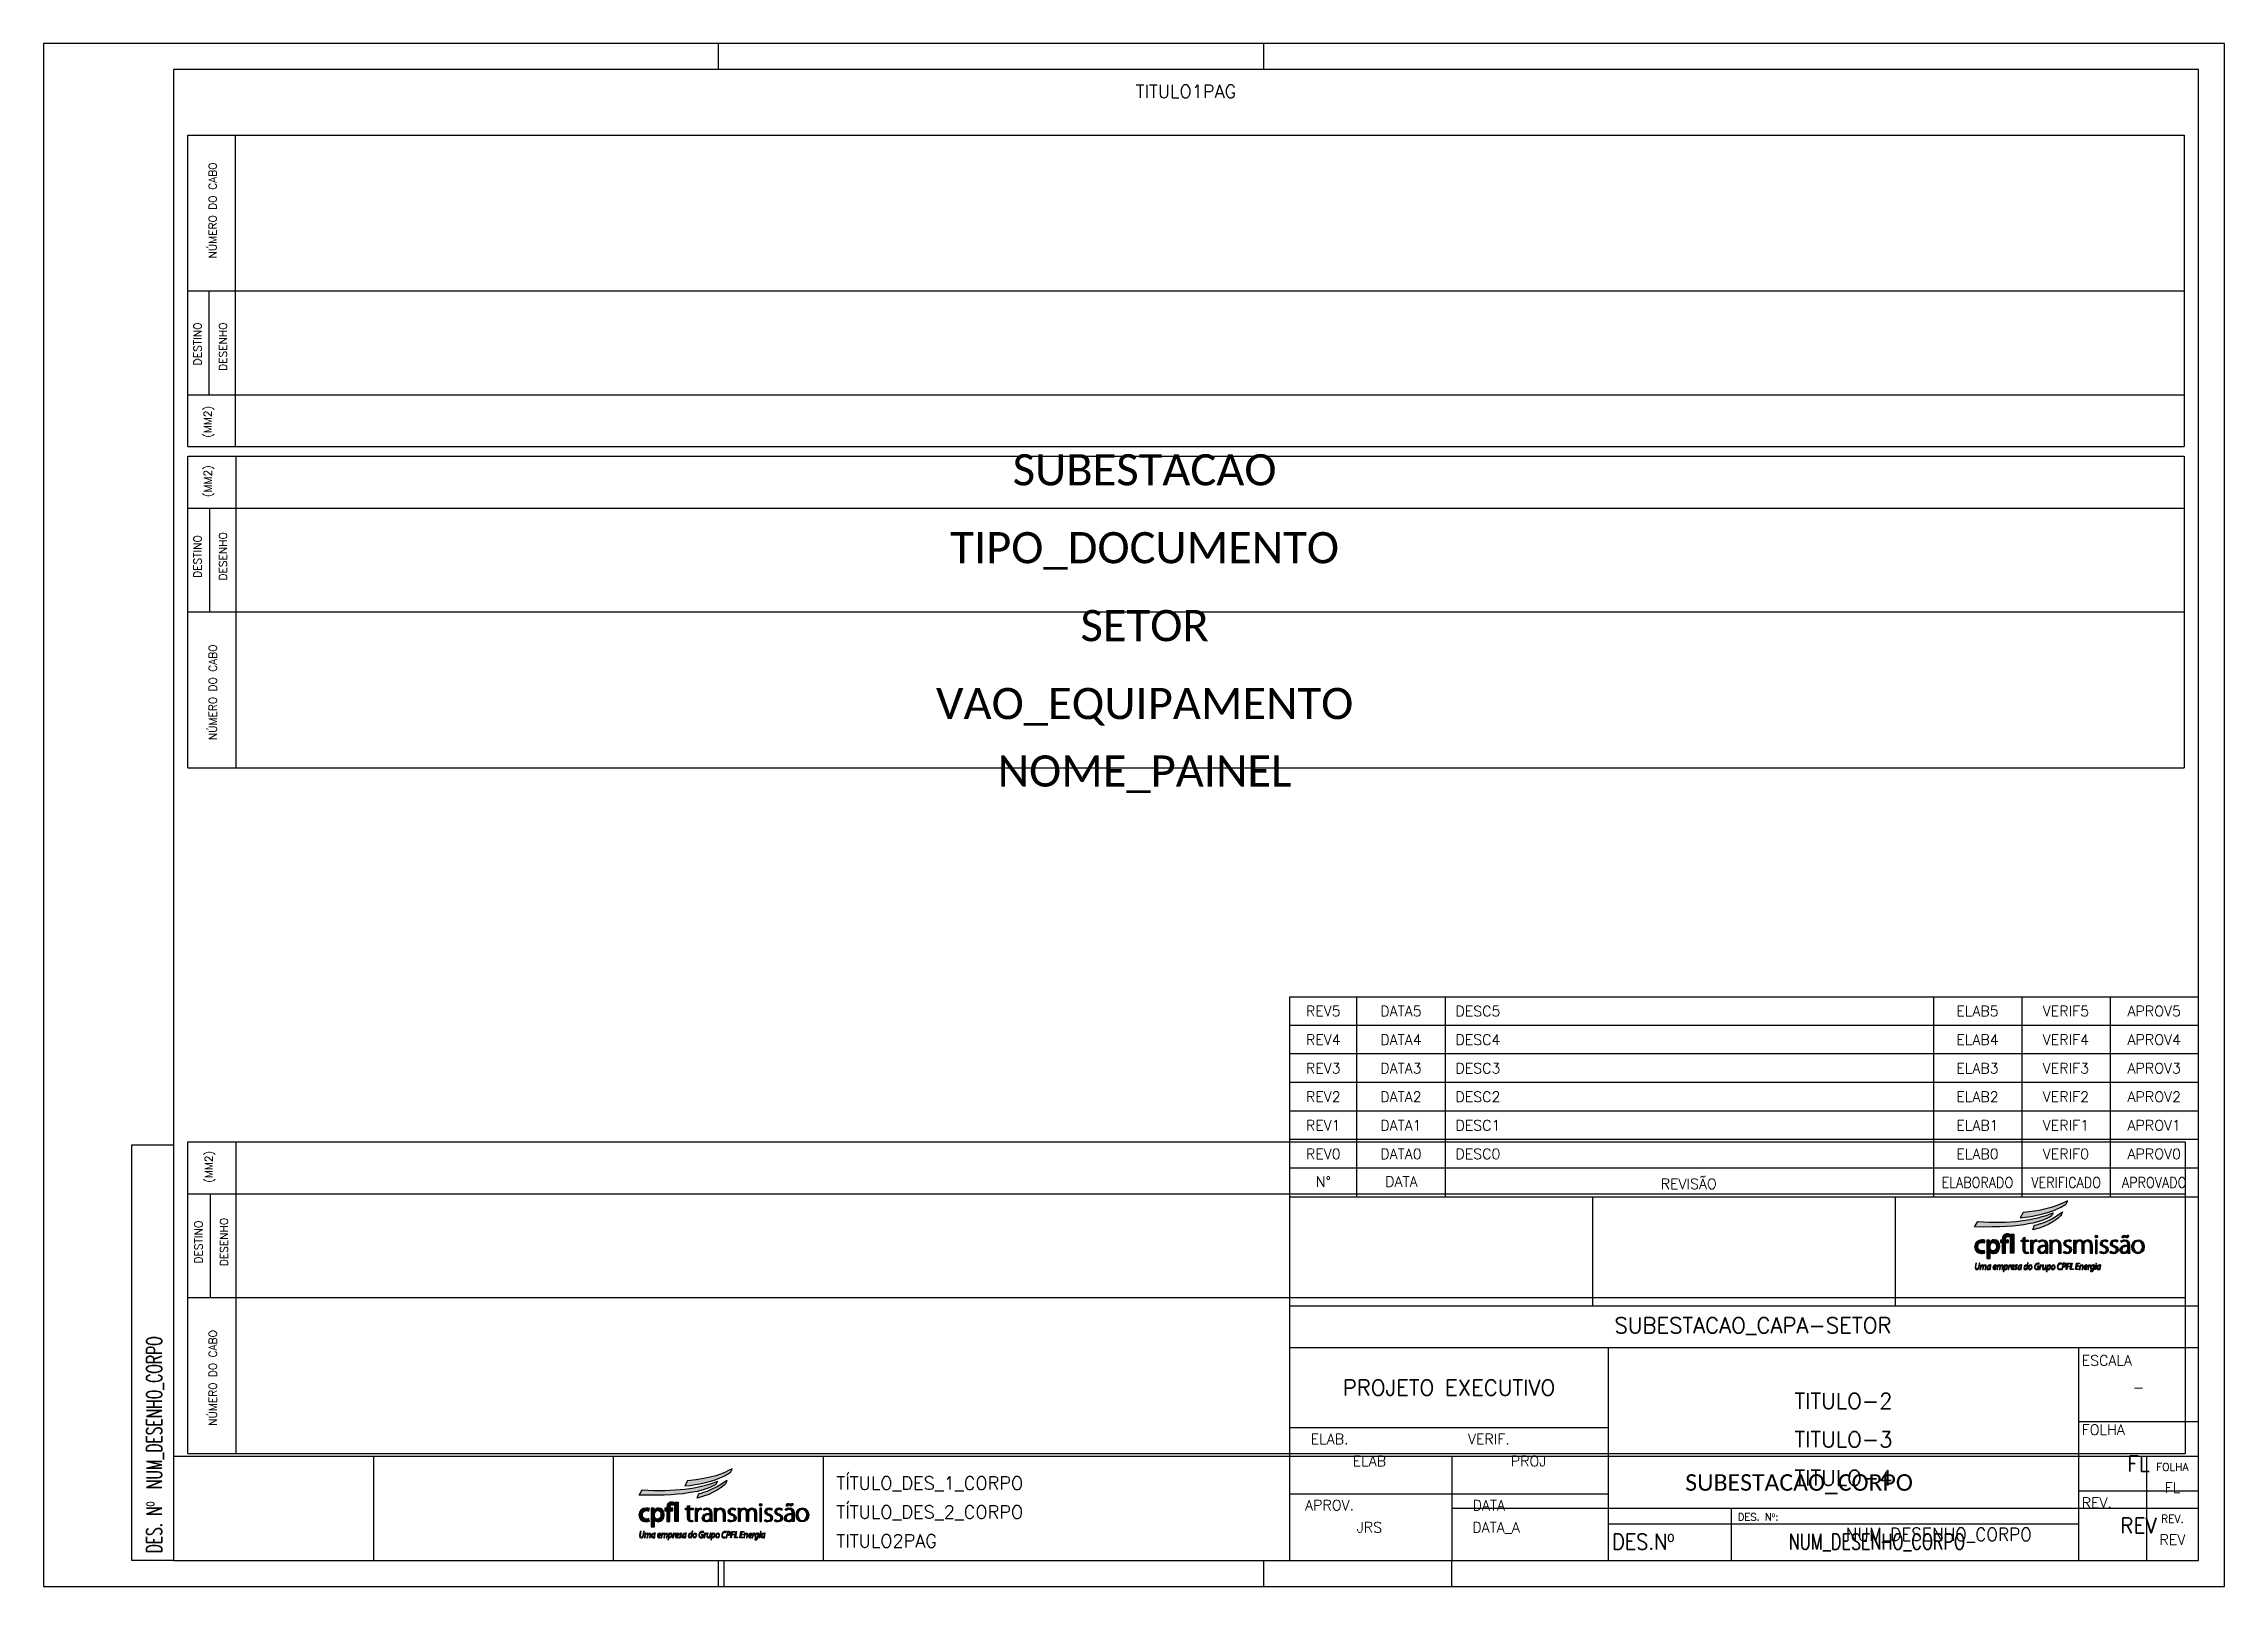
# Model space of a CAD drawing. Header units: millimetres. Extents: x 508 to 928, y 0 to 297.
import ezdxf
from ezdxf.enums import TextEntityAlignment as Align

# ---------------------------------------------------------------- set-up
doc = ezdxf.new("R2010")
doc.units = ezdxf.units.MM
doc.header["$LTSCALE"] = 8
for name, color, linetype in [('-1', 7, 'Continuous'), ('1', 7, 'Continuous'), ('ELET1_LINHA-0', 7, 'Continuous'), ('ELET2_LINHA-1', 7, 'Continuous'), ('ELET3_LINHA-2', 7, 'Continuous')]:
    doc.layers.add(name, color=color, linetype=linetype)
doc.styles.add('Legend', font='calibri.ttf')
doc.styles.add('RA120', font='romans.shx', dxfattribs={"height": 1.5})
doc.styles.add('RA80', font='ROMANS.SHX')
doc.styles.add('ROMANS', font='ROMANS9.SHX')

msp = doc.modelspace()

# ---------------------------------------------------------------- texts
at = {"layer": '-1', "color": 1, "style": 'ROMANS'}
for s, p in [('FOLHA', (918.32, 23)), ('REV.', (918.32, 13))]:
    msp.add_text(s, height=1.5, dxfattribs=at).set_placement(p, align=Align.MIDDLE_CENTER)
at = {"layer": '-1', "color": 2, "lineweight": 0, "style": 'ROMANS'}
msp.add_text('DES. Nº:', height=1.413, dxfattribs=at).set_placement((834.61, 12.65))
at = {"layer": '-1', "color": 2, "style": 'ROMANS'}
for tag, height, p in [('TITULO1PAG', 2.5, (728.32, 287.81)), ('FL', 2, (918.32, 19)), ('REV', 2, (918.32, 9))]:
    msp.add_attdef(tag, text='', height=height, dxfattribs=at).set_placement(p, align=Align.MIDDLE_CENTER)
for tag, text, p in [('TÍTULO_DES_1_CORPO', '-', (660.99, 19.87)), ('TÍTULO_DES_2_CORPO', '-', (660.99, 14.31)), ('TITULO2PAG', '', (660.99, 8.75))]:
    msp.add_attdef(tag, text=text, height=2.5, dxfattribs=at).set_placement(p, align=Align.MIDDLE_LEFT)
at = {"layer": '-1', "color": 5, "style": 'Legend'}
msp.add_attdef('SUBESTACAO_CORPO', text='SE XXXXX', height=3.179, dxfattribs=at).set_placement((846.41, 20), align=Align.MIDDLE_CENTER)
at = {"layer": '-1', "color": 1, "linetype": 'Continuous', "lineweight": 0, "style": 'ROMANS', "width": 0.95}
msp.add_attdef('NUM_DESENHO_CORPO', text='LEST-XXX-SUB-00-DES-XXX-001', height=2.5, dxfattribs=at).set_placement((873.32, 10), align=Align.MIDDLE_CENTER)
at = {"layer": '1', "color": 7, "style": 'ROMANS'}
for s, p in [('N%%D', (754.78, 77.93)), ('DATA', (769.82, 77.93)), ('REVISÃO', (825.16, 77.75))]:
    msp.add_text(s, height=2, dxfattribs=at).set_placement(p, align=Align.MIDDLE)
at = {"layer": '1', "color": 7, "style": 'ROMANS', "width": 0.9}
for s, p in [('ELABORADO', (880.76, 77.75)), ('VERIFICADO', (897.85, 77.75)), ('APROVADO', (914.8, 77.75))]:
    msp.add_text(s, height=2, dxfattribs=at).set_placement(p, align=Align.MIDDLE)
at = {"layer": '1', "color": 3, "style": 'ROMANS'}
for s, p in [('ESCALA', (900.84, 42.49)), ('FOLHA', (900.84, 29.16)), ('REV.', (900.84, 15.09))]:
    msp.add_text(s, height=2, dxfattribs=at).set_placement(p)
at = {"layer": '1', "color": 3, "linetype": 'Continuous', "style": 'ROMANS'}
msp.add_text('PROJETO EXECUTIVO', height=3, dxfattribs=at).set_placement((778.99, 38.25), align=Align.MIDDLE)
at = {"layer": '1', "color": 3, "style": 'ROMANS'}
msp.add_text('-', height=2, dxfattribs=at).set_placement((911.79, 38.33), align=Align.MIDDLE)
at = {"layer": '1', "color": 7, "linetype": 'Continuous', "style": 'ROMANS'}
for s, p in [('ELAB.', (755.99, 28.37)), ('VERIF.', (786.66, 28.37)), ('APROV.', (755.99, 15.62)), ('DATA', (786.66, 15.62)), ('JRS', (763.66, 11.37))]:
    msp.add_text(s, height=2, dxfattribs=at).set_placement(p, align=Align.MIDDLE)
at = {"layer": '1', "color": 3, "style": 'RA120', "width": 0.65}
msp.add_text('DES. Nº ', height=3, rotation=90, dxfattribs=at).set_placement((531.11, 6.36))
at = {"layer": '1', "color": 3, "style": 'RA120', "width": 0.9}
msp.add_text('DES.Nº', height=3, dxfattribs=at).set_placement((810.42, 7.1))
at = {"layer": '1', "color": 7, "lineweight": -3, "style": 'Legend'}
for tag, text, p in [('SUBESTACAO', 'SUBESTAÇÃO', (720.37, 214.96)), ('TIPO_DOCUMENTO', 'TIPO DE DOCUMENTO', (720.37, 199.96)), ('SETOR', 'SETOR', (720.37, 184.96)), ('VAO_EQUIPAMENTO', 'VÃO - EQUIPAMENTO', (720.37, 169.96)), ('NOME_PAINEL', 'PAINEL', (720.37, 156.97))]:
    msp.add_attdef(tag, text=text, height=6, dxfattribs=at).set_placement(p, align=Align.MIDDLE_CENTER)
at = {"layer": '1', "color": 7, "style": 'RA80'}
for tag, text, p in [('REV5', '', (754.78, 110.75)), ('DATA5', '', (769.74, 110.75)), ('ELAB5', '', (880.78, 110.75)), ('VERIF5', '', (897.8, 110.75)), ('APROV5', '', (914.81, 110.75)), ('REV4', '', (754.78, 105.25)), ('DATA4', '', (769.74, 105.25)), ('ELAB4', '', (880.78, 105.25)), ('VERIF4', '', (897.8, 105.25)), ('APROV4', '', (914.81, 105.25)), ('REV3', '', (754.78, 99.75)), ('DATA3', '', (769.74, 99.75)), ('ELAB3', '', (880.78, 99.75)), ('VERIF3', '', (897.8, 99.75)), ('APROV3', '', (914.81, 99.75)), ('REV2', '', (754.78, 94.25)), ('DATA2', '', (769.74, 94.25)), ('ELAB2', '', (880.78, 94.25)), ('VERIF2', '', (897.8, 94.25)), ('APROV2', '', (914.81, 94.25)), ('REV1', '', (754.78, 88.75)), ('DATA1', '', (769.74, 88.75)), ('ELAB1', '', (880.78, 88.75)), ('VERIF1', '', (897.8, 88.75)), ('APROV1', '', (914.81, 88.75)), ('REV0', '-', (754.78, 83.25)), ('DATA0', 'XX/XX/XX', (769.74, 83.25)), ('ELAB0', 'XXX', (880.78, 83.25)), ('VERIF0', 'XXX', (897.8, 83.25)), ('APROV0', 'XXX', (914.81, 83.25))]:
    msp.add_attdef(tag, text=text, height=2, dxfattribs=at).set_placement(p, align=Align.MIDDLE_CENTER)
for tag, text, p in [('DESC5', '', (780.23, 110.75)), ('DESC4', '', (780.23, 105.25)), ('DESC3', '', (780.23, 99.75)), ('DESC2', '', (780.23, 94.25)), ('DESC1', '', (780.23, 88.75)), ('DESC0', 'Emissão inicial', (780.23, 83.25))]:
    msp.add_attdef(tag, text=text, height=2, dxfattribs=at).set_placement(p, align=Align.MIDDLE_LEFT)
at = {"layer": '1', "color": 3, "linetype": 'Continuous', "style": 'ROMANS'}
for tag, text, p in [('SUBESTACAO_CAPA-SETOR', 'SE XXXXX', (837.51, 50.25)), ('TITULO-2', 'DIAGRAMA XXXXXXX', (854.95, 35.69)), ('TITULO-3', 'VÃO XX - LT', (854.95, 28.29)), ('TITULO-4', 'PAINEL XXXX', (854.95, 20.89))]:
    msp.add_attdef(tag, text=text, height=3, dxfattribs=at).set_placement(p, align=Align.MIDDLE_CENTER)
at = {"layer": '1', "color": 3, "linetype": 'Continuous', "style": 'ROMANS', "width": 0.65}
msp.add_attdef('NUM_DESENHO_CORPO', text='XXX-VXXX-XXX-XX-PE-EL-XX-DE-00XX', height=3, rotation=90, dxfattribs=at).set_placement((529.61, 18.72), align=Align.MIDDLE_LEFT)
at = {"layer": '1', "color": 7, "linetype": 'Continuous', "style": 'ROMANS'}
for tag, text, p in [('ELAB', 'XX', (763.66, 24.12)), ('PROJ', 'XX', (794.32, 24.12)), ('DATA_A', 'XX/XX/XX', (788.05, 11.37))]:
    msp.add_attdef(tag, text=text, height=2, dxfattribs=at).set_placement(p, align=Align.MIDDLE_CENTER)
at = {"layer": '1', "color": 3, "style": 'RA120', "width": 0.95}
for tag, text, p in [('FL', '1', (911.79, 23.61)), ('REV', '00', (911.79, 11.72))]:
    msp.add_attdef(tag, text=text, height=3, dxfattribs=at).set_placement(p, align=Align.MIDDLE_CENTER)
at = {"layer": '1', "color": 3, "linetype": 'Continuous', "style": 'ROMANS', "width": 0.75}
msp.add_attdef('NUM_DESENHO_CORPO', text='XXX-VXXX-XXX-XX-PE-EL-XX-DE-00XX', height=3, dxfattribs=at).set_placement((861.4, 8.6), align=Align.MIDDLE_CENTER)
at = {"layer": 'ELET1_LINHA-0', "color": 7, "linetype": 'Continuous', "style": 'ROMANS'}
for s, p in [('NÚMERO DO CABO', (540.9, 264.87)), ('DESTINO', (537.97, 239.18)), ('DESENHO', (542.86, 238.68)), ('(MM2)', (539.93, 224.21))]:
    msp.add_text(s, height=1.5, rotation=90, dxfattribs=at).set_placement(p, align=Align.MIDDLE_CENTER)
at = {"layer": 'ELET2_LINHA-1', "color": 7, "linetype": 'Continuous', "style": 'ROMANS'}
for s, p in [('(MM2)', (539.94, 212.79)), ('DESTINO', (537.97, 198.29)), ('DESENHO', (542.87, 198.32)), ('NÚMERO DO CABO', (540.91, 172.13))]:
    msp.add_text(s, height=1.5, rotation=90, dxfattribs=at).set_placement(p, align=Align.MIDDLE_CENTER)
at = {"layer": 'ELET3_LINHA-2', "color": 7, "linetype": 'Continuous', "style": 'ROMANS'}
for s, p in [('(MM2)', (540.12, 80.79)), ('DESTINO', (538.15, 66.29)), ('DESENHO', (543.05, 66.32)), ('NÚMERO DO CABO', (540.91, 40.13))]:
    msp.add_text(s, height=1.5, rotation=90, dxfattribs=at).set_placement(p, align=Align.MIDDLE_CENTER)

# ---------------------------------------------------------------- blocks, each defined once
blk = doc.blocks.new('block 2')
at = {"true_color": 0x7fc241}
h = blk.add_hatch(color=83, dxfattribs=at)
h.dxf.hatch_style = 2
edge = h.paths.add_edge_path()
edge.add_spline(control_points=[(10.52, 12.46), (15.61, 12.94), (17.72, 13.97), (19.61, 14.9), (19.61, 14.9), (19.57, 14.78), (19.38, 14.29), (18.97, 13.93), (15.97, 11.95), (9.93, 11.42), (9.93, 11.42), (10.52, 12.46), (10.52, 12.46)], knot_values=[0, 0, 0, 0, 1, 1, 1, 2, 2, 2, 3, 3, 3, 4, 4, 4, 4], degree=3, periodic=0)
at = {"true_color": 0xed1c24}
h = blk.add_hatch(color=240, dxfattribs=at)
h.dxf.hatch_style = 2
edge = h.paths.add_edge_path()
edge.add_spline(control_points=[(1.21, 10.63), (1.21, 10.63), (0.57, 9.54), (0.57, 9.54), (10.86, 9.26), (14.49, 10.68), (16.27, 11.7), (16.36, 11.84), (16.56, 12.26), (16.64, 12.42), (13.03, 10.86), (7.64, 10.18), (1.21, 10.63)], knot_values=[0, 0, 0, 0, 1, 1, 1, 2, 2, 2, 3, 3, 3, 4, 4, 4, 4], degree=3, periodic=0)
at = {"true_color": 0xf68a1e}
h = blk.add_hatch(color=30, dxfattribs=at)
h.dxf.hatch_style = 2
edge = h.paths.add_edge_path()
edge.add_spline(control_points=[(18.55, 12.62), (15.6, 10.31), (12.82, 9.86), (12.82, 9.86), (12.82, 9.86), (12.5, 8.94), (12.5, 8.94), (16.1, 9.81), (17.79, 11.35), (18.3, 11.87), (18.44, 12.3), (18.55, 12.62), (18.55, 12.62), (18.55, 12.62), (18.4, 12.17), (18.55, 12.62)], knot_values=[0, 0, 0, 0, 1, 1, 1, 2, 2, 2, 3, 3, 3, 4, 4, 4, 5, 5, 5, 5], degree=3, periodic=0)
at = {"true_color": 0x00ace1}
h = blk.add_hatch(color=142, dxfattribs=at)
h.dxf.hatch_style = 1
edge = h.paths.add_edge_path()
edge.add_spline(control_points=[(2.7, 4.23), (2.56, 4.17), (2.28, 4.1), (1.94, 4.1), (1.11, 4.1), (0.56, 4.64), (0.56, 5.47), (0.56, 6.27), (1.11, 6.89), (2.05, 6.89), (2.3, 6.89), (2.55, 6.84), (2.71, 6.77), (2.71, 6.77), (2.59, 6.26), (2.59, 6.26), (2.48, 6.31), (2.32, 6.36), (2.07, 6.36), (1.56, 6.36), (1.25, 5.98), (1.25, 5.49), (1.25, 4.94), (1.61, 4.63), (2.07, 4.63), (2.31, 4.63), (2.48, 4.68), (2.61, 4.73), (2.61, 4.73), (2.7, 4.23), (2.7, 4.23)], knot_values=[0, 0, 0, 0, 1, 1, 1, 2, 2, 2, 3, 3, 3, 4, 4, 4, 5, 5, 5, 6, 6, 6, 7, 7, 7, 8, 8, 8, 9, 9, 9, 10, 10, 10, 10], degree=3, periodic=0)
h = blk.add_hatch(color=142, dxfattribs=at)
h.dxf.hatch_style = 1
edge = h.paths.add_edge_path(flags=16)
edge.add_spline(control_points=[(3.75, 5.27), (3.75, 5.21), (3.76, 5.15), (3.77, 5.09), (3.84, 4.81), (4.08, 4.61), (4.37, 4.61), (4.8, 4.61), (5.05, 4.97), (5.05, 5.5), (5.05, 5.97), (4.82, 6.36), (4.39, 6.36), (4.11, 6.36), (3.85, 6.15), (3.78, 5.86), (3.76, 5.8), (3.75, 5.74), (3.75, 5.69), (3.75, 5.69), (3.75, 5.27), (3.75, 5.27)], knot_values=[0, 0, 0, 0, 1, 1, 1, 2, 2, 2, 3, 3, 3, 4, 4, 4, 5, 5, 5, 6, 6, 6, 7, 7, 7, 7], degree=3, periodic=0)
edge = h.paths.add_edge_path()
edge.add_spline(control_points=[(3.08, 5.94), (3.08, 6.29), (3.07, 6.58), (3.05, 6.83), (3.05, 6.83), (3.65, 6.83), (3.65, 6.83), (3.65, 6.83), (3.68, 6.42), (3.68, 6.42), (3.68, 6.42), (3.69, 6.42), (3.69, 6.42), (3.89, 6.72), (4.21, 6.89), (4.61, 6.89), (5.23, 6.89), (5.74, 6.36), (5.74, 5.53), (5.74, 4.56), (5.13, 4.09), (4.52, 4.09), (4.18, 4.09), (3.9, 4.23), (3.76, 4.45), (3.76, 4.45), (3.75, 4.45), (3.75, 4.45), (3.75, 4.45), (3.75, 3.06), (3.75, 3.06), (3.75, 3.06), (3.08, 3.06), (3.08, 3.06), (3.08, 3.06), (3.08, 5.94), (3.08, 5.94)], knot_values=[0, 0, 0, 0, 1, 1, 1, 2, 2, 2, 3, 3, 3, 4, 4, 4, 5, 5, 5, 6, 6, 6, 7, 7, 7, 8, 8, 8, 9, 9, 9, 10, 10, 10, 11, 11, 11, 12, 12, 12, 12], degree=3, periodic=0)
h = blk.add_hatch(color=142, dxfattribs=at)
h.dxf.hatch_style = 1
edge = h.paths.add_edge_path()
edge.add_spline(control_points=[(6.24, 4.15), (6.24, 4.15), (6.24, 6.33), (6.24, 6.33), (6.24, 6.33), (5.87, 6.33), (5.87, 6.33), (5.87, 6.33), (5.87, 6.83), (5.87, 6.83), (5.87, 6.83), (6.24, 6.83), (6.24, 6.83), (6.24, 6.83), (6.24, 6.95), (6.24, 6.95), (6.24, 7.29), (6.33, 7.64), (6.56, 7.86), (6.76, 8.05), (7.02, 8.12), (7.26, 8.12), (7.44, 8.12), (7.58, 8.09), (7.69, 8.05), (7.69, 8.05), (7.65, 7.53), (7.65, 7.53), (7.57, 7.56), (7.48, 7.58), (7.35, 7.58), (7.02, 7.58), (6.91, 7.3), (6.91, 6.97), (6.91, 6.97), (6.91, 6.83), (6.91, 6.83), (6.91, 6.83), (7.49, 6.83), (7.49, 6.83), (7.49, 6.83), (7.49, 6.33), (7.49, 6.33), (7.49, 6.33), (6.91, 6.33), (6.91, 6.33), (6.91, 6.33), (6.91, 4.15), (6.91, 4.15), (6.91, 4.15), (6.24, 4.15), (6.24, 4.15)], knot_values=[0, 0, 0, 0, 1, 1, 1, 2, 2, 2, 3, 3, 3, 4, 4, 4, 5, 5, 5, 6, 6, 6, 7, 7, 7, 8, 8, 8, 9, 9, 9, 10, 10, 10, 11, 11, 11, 12, 12, 12, 13, 13, 13, 14, 14, 14, 15, 15, 15, 16, 16, 16, 17, 17, 17, 17], degree=3, periodic=0)
h = blk.add_hatch(color=142, dxfattribs=at)
h.dxf.hatch_style = 1
h.paths.add_polyline_path([(7.91, 8.06), (8.59, 8.06), (8.59, 4.15), (7.91, 4.15)])
h = blk.add_hatch(color=142, dxfattribs=at)
h.dxf.hatch_style = 1
edge = h.paths.add_edge_path()
edge.add_spline(control_points=[(10.88, 7.44), (10.88, 7.44), (10.52, 7.31), (10.52, 7.31), (10.52, 7.31), (10.52, 6.84), (10.52, 6.84), (10.52, 6.84), (10.08, 6.84), (10.08, 6.84), (10.08, 6.84), (10.08, 6.53), (10.08, 6.53), (10.08, 6.53), (10.52, 6.53), (10.52, 6.53), (10.52, 6.53), (10.52, 4.91), (10.52, 4.91), (10.52, 4.6), (10.58, 4.38), (10.7, 4.25), (10.8, 4.12), (10.97, 4.05), (11.18, 4.05), (11.33, 4.05), (11.46, 4.07), (11.57, 4.11), (11.57, 4.11), (11.6, 4.13), (11.6, 4.13), (11.6, 4.13), (11.55, 4.41), (11.55, 4.41), (11.55, 4.41), (11.51, 4.4), (11.51, 4.4), (11.46, 4.38), (11.37, 4.36), (11.22, 4.36), (11.07, 4.36), (10.88, 4.41), (10.88, 4.86), (10.88, 4.86), (10.88, 6.53), (10.88, 6.53), (10.88, 6.53), (11.63, 6.53), (11.63, 6.53), (11.63, 6.53), (11.63, 6.84), (11.63, 6.84), (11.63, 6.84), (10.88, 6.84), (10.88, 6.84), (10.88, 6.84), (10.88, 7.44), (10.88, 7.44)], knot_values=[0, 0, 0, 0, 1, 1, 1, 2, 2, 2, 3, 3, 3, 4, 4, 4, 5, 5, 5, 6, 6, 6, 7, 7, 7, 8, 8, 8, 9, 9, 9, 10, 10, 10, 11, 11, 11, 12, 12, 12, 13, 13, 13, 14, 14, 14, 15, 15, 15, 16, 16, 16, 17, 17, 17, 18, 18, 18, 19, 19, 19, 19], degree=3, periodic=0)
h = blk.add_hatch(color=142, dxfattribs=at)
h.dxf.hatch_style = 1
edge = h.paths.add_edge_path()
edge.add_spline(control_points=[(13.16, 6.9), (12.86, 6.9), (12.59, 6.72), (12.44, 6.43), (12.44, 6.43), (12.43, 6.84), (12.43, 6.84), (12.43, 6.84), (12.09, 6.84), (12.09, 6.84), (12.09, 6.84), (12.1, 6.79), (12.1, 6.79), (12.11, 6.56), (12.12, 6.3), (12.12, 6), (12.12, 6), (12.12, 4.11), (12.12, 4.11), (12.12, 4.11), (12.47, 4.11), (12.47, 4.11), (12.47, 4.11), (12.47, 5.61), (12.47, 5.61), (12.47, 5.71), (12.48, 5.79), (12.49, 5.86), (12.56, 6.28), (12.82, 6.56), (13.14, 6.56), (13.19, 6.56), (13.23, 6.56), (13.26, 6.55), (13.26, 6.55), (13.31, 6.54), (13.31, 6.54), (13.31, 6.54), (13.31, 6.88), (13.31, 6.88), (13.31, 6.88), (13.28, 6.89), (13.28, 6.89), (13.24, 6.89), (13.2, 6.9), (13.16, 6.9)], knot_values=[0, 0, 0, 0, 1, 1, 1, 2, 2, 2, 3, 3, 3, 4, 4, 4, 5, 5, 5, 6, 6, 6, 7, 7, 7, 8, 8, 8, 9, 9, 9, 10, 10, 10, 11, 11, 11, 12, 12, 12, 13, 13, 13, 14, 14, 14, 15, 15, 15, 15], degree=3, periodic=0)
h = blk.add_hatch(color=142, dxfattribs=at)
h.dxf.hatch_style = 1
edge = h.paths.add_edge_path(flags=16)
edge.add_spline(control_points=[(14.37, 4.35), (14.13, 4.35), (13.88, 4.49), (13.88, 4.86), (13.88, 5.3), (14.28, 5.52), (15.05, 5.52), (15.08, 5.52), (15.1, 5.52), (15.13, 5.52), (15.13, 5.52), (15.13, 5), (15.13, 5), (15.13, 4.96), (15.13, 4.91), (15.11, 4.85), (15.02, 4.61), (14.79, 4.35), (14.37, 4.35)], knot_values=[0, 0, 0, 0, 1, 1, 1, 2, 2, 2, 3, 3, 3, 4, 4, 4, 5, 5, 5, 6, 6, 6, 6], degree=3, periodic=0)
edge = h.paths.add_edge_path()
edge.add_spline(control_points=[(15.48, 4.78), (15.48, 4.78), (15.48, 5.81), (15.48, 5.81), (15.48, 6.52), (15.15, 6.9), (14.52, 6.9), (14.24, 6.9), (13.95, 6.81), (13.72, 6.67), (13.72, 6.67), (13.69, 6.64), (13.69, 6.64), (13.69, 6.64), (13.81, 6.37), (13.81, 6.37), (13.81, 6.37), (13.86, 6.4), (13.86, 6.4), (14.03, 6.52), (14.26, 6.59), (14.51, 6.59), (14.92, 6.59), (15.13, 6.34), (15.13, 5.86), (15.13, 5.86), (15.13, 5.83), (15.13, 5.83), (15.13, 5.83), (15.13, 5.83), (15.13, 5.83), (14.09, 5.83), (13.52, 5.47), (13.52, 4.82), (13.52, 4.45), (13.77, 4.05), (14.34, 4.05), (14.72, 4.05), (15, 4.23), (15.16, 4.43), (15.16, 4.43), (15.2, 4.11), (15.2, 4.11), (15.2, 4.11), (15.53, 4.11), (15.53, 4.11), (15.53, 4.11), (15.52, 4.16), (15.52, 4.16), (15.49, 4.36), (15.48, 4.58), (15.48, 4.78)], knot_values=[0, 0, 0, 0, 1, 1, 1, 2, 2, 2, 3, 3, 3, 4, 4, 4, 5, 5, 5, 6, 6, 6, 7, 7, 7, 8, 8, 8, 9, 9, 9, 10, 10, 10, 11, 11, 11, 12, 12, 12, 13, 13, 13, 14, 14, 14, 15, 15, 15, 16, 16, 16, 17, 17, 17, 17], degree=3, periodic=0)
h = blk.add_hatch(color=142, dxfattribs=at)
h.dxf.hatch_style = 1
edge = h.paths.add_edge_path()
edge.add_spline(control_points=[(17.23, 6.9), (16.87, 6.9), (16.54, 6.73), (16.35, 6.46), (16.35, 6.46), (16.34, 6.84), (16.34, 6.84), (16.34, 6.84), (16, 6.84), (16, 6.84), (16, 6.84), (16.01, 6.79), (16.01, 6.79), (16.02, 6.59), (16.03, 6.41), (16.03, 6.16), (16.03, 6.16), (16.03, 4.11), (16.03, 4.11), (16.03, 4.11), (16.38, 4.11), (16.38, 4.11), (16.38, 4.11), (16.38, 5.79), (16.38, 5.79), (16.38, 5.86), (16.39, 5.94), (16.41, 6.01), (16.51, 6.35), (16.82, 6.59), (17.16, 6.59), (17.76, 6.59), (17.85, 6.04), (17.85, 5.71), (17.85, 5.71), (17.85, 4.11), (17.85, 4.11), (17.85, 4.11), (18.2, 4.11), (18.2, 4.11), (18.2, 4.11), (18.2, 5.74), (18.2, 5.74), (18.2, 6.84), (17.4, 6.9), (17.23, 6.9)], knot_values=[0, 0, 0, 0, 1, 1, 1, 2, 2, 2, 3, 3, 3, 4, 4, 4, 5, 5, 5, 6, 6, 6, 7, 7, 7, 8, 8, 8, 9, 9, 9, 10, 10, 10, 11, 11, 11, 12, 12, 12, 13, 13, 13, 14, 14, 14, 15, 15, 15, 15], degree=3, periodic=0)
h = blk.add_hatch(color=142, dxfattribs=at)
h.dxf.hatch_style = 1
edge = h.paths.add_edge_path()
edge.add_spline(control_points=[(19.72, 5.68), (19.36, 5.83), (19.2, 5.93), (19.2, 6.18), (19.2, 6.38), (19.34, 6.59), (19.67, 6.59), (19.86, 6.59), (20.03, 6.54), (20.17, 6.44), (20.17, 6.44), (20.21, 6.41), (20.21, 6.41), (20.21, 6.41), (20.35, 6.7), (20.35, 6.7), (20.35, 6.7), (20.32, 6.73), (20.32, 6.73), (20.16, 6.84), (19.94, 6.9), (19.71, 6.9), (19.15, 6.9), (18.85, 6.52), (18.85, 6.14), (18.85, 5.81), (19.09, 5.55), (19.55, 5.38), (19.94, 5.22), (20.08, 5.07), (20.08, 4.82), (20.08, 4.53), (19.86, 4.36), (19.51, 4.36), (19.26, 4.36), (19.04, 4.47), (18.93, 4.53), (18.93, 4.53), (18.89, 4.56), (18.89, 4.56), (18.89, 4.56), (18.76, 4.26), (18.76, 4.26), (18.76, 4.26), (18.79, 4.24), (18.79, 4.24), (18.99, 4.12), (19.24, 4.05), (19.49, 4.05), (20.05, 4.05), (20.43, 4.37), (20.43, 4.85), (20.43, 5.33), (20.07, 5.54), (19.72, 5.68)], knot_values=[0, 0, 0, 0, 1, 1, 1, 2, 2, 2, 3, 3, 3, 4, 4, 4, 5, 5, 5, 6, 6, 6, 7, 7, 7, 8, 8, 8, 9, 9, 9, 10, 10, 10, 11, 11, 11, 12, 12, 12, 13, 13, 13, 14, 14, 14, 15, 15, 15, 16, 16, 16, 17, 17, 17, 18, 18, 18, 18], degree=3, periodic=0)
h = blk.add_hatch(color=142, dxfattribs=at)
h.dxf.hatch_style = 1
edge = h.paths.add_edge_path()
edge.add_spline(control_points=[(23.75, 6.9), (23.48, 6.9), (23.29, 6.83), (23.09, 6.67), (23.02, 6.62), (22.93, 6.52), (22.85, 6.38), (22.7, 6.7), (22.41, 6.9), (22.08, 6.9), (21.72, 6.9), (21.45, 6.75), (21.25, 6.46), (21.25, 6.46), (21.23, 6.84), (21.23, 6.84), (21.23, 6.84), (20.89, 6.84), (20.89, 6.84), (20.89, 6.84), (20.9, 6.79), (20.9, 6.79), (20.91, 6.59), (20.92, 6.42), (20.92, 6.16), (20.92, 6.16), (20.92, 4.11), (20.92, 4.11), (20.92, 4.11), (21.27, 4.11), (21.27, 4.11), (21.27, 4.11), (21.27, 5.78), (21.27, 5.78), (21.27, 5.86), (21.29, 5.94), (21.31, 6.03), (21.4, 6.3), (21.65, 6.59), (22, 6.59), (22.38, 6.59), (22.61, 6.29), (22.61, 5.81), (22.61, 5.81), (22.61, 4.11), (22.61, 4.11), (22.61, 4.11), (22.96, 4.11), (22.96, 4.11), (22.96, 4.11), (22.96, 5.85), (22.96, 5.85), (22.96, 5.94), (22.98, 6.02), (23, 6.09), (23.1, 6.34), (23.34, 6.59), (23.66, 6.59), (24.19, 6.59), (24.3, 6.1), (24.3, 5.69), (24.3, 5.69), (24.3, 4.11), (24.3, 4.11), (24.3, 4.11), (24.65, 4.11), (24.65, 4.11), (24.65, 4.11), (24.65, 5.71), (24.65, 5.71), (24.65, 6.84), (23.9, 6.9), (23.75, 6.9)], knot_values=[0, 0, 0, 0, 1, 1, 1, 2, 2, 2, 3, 3, 3, 4, 4, 4, 5, 5, 5, 6, 6, 6, 7, 7, 7, 8, 8, 8, 9, 9, 9, 10, 10, 10, 11, 11, 11, 12, 12, 12, 13, 13, 13, 14, 14, 14, 15, 15, 15, 16, 16, 16, 17, 17, 17, 18, 18, 18, 19, 19, 19, 20, 20, 20, 21, 21, 21, 22, 22, 22, 23, 23, 23, 24, 24, 24, 24], degree=3, periodic=0)
h = blk.add_hatch(color=142, dxfattribs=at)
h.dxf.hatch_style = 1
edge = h.paths.add_edge_path()
edge.add_spline(control_points=[(25.49, 7.82), (25.35, 7.82), (25.24, 7.7), (25.24, 7.55), (25.24, 7.4), (25.34, 7.28), (25.48, 7.28), (25.48, 7.28), (25.49, 7.28), (25.49, 7.28), (25.64, 7.28), (25.75, 7.39), (25.75, 7.55), (25.75, 7.7), (25.64, 7.82), (25.49, 7.82)], knot_values=[0, 0, 0, 0, 1, 1, 1, 2, 2, 2, 3, 3, 3, 4, 4, 4, 5, 5, 5, 5], degree=3, periodic=0)
h = blk.add_hatch(color=142, dxfattribs=at)
h.dxf.hatch_style = 1
h.paths.add_polyline_path([(25.32, 4.11), (25.67, 4.11), (25.67, 6.84), (25.32, 6.84)])
h = blk.add_hatch(color=142, dxfattribs=at)
h.dxf.hatch_style = 1
edge = h.paths.add_edge_path()
edge.add_spline(control_points=[(27.21, 5.68), (26.85, 5.83), (26.69, 5.93), (26.69, 6.18), (26.69, 6.38), (26.83, 6.59), (27.16, 6.59), (27.35, 6.59), (27.52, 6.54), (27.66, 6.44), (27.66, 6.44), (27.7, 6.41), (27.7, 6.41), (27.7, 6.41), (27.84, 6.7), (27.84, 6.7), (27.84, 6.7), (27.81, 6.73), (27.81, 6.73), (27.66, 6.84), (27.43, 6.9), (27.2, 6.9), (26.64, 6.9), (26.34, 6.52), (26.34, 6.14), (26.34, 5.81), (26.58, 5.55), (27.04, 5.38), (27.43, 5.22), (27.57, 5.07), (27.57, 4.82), (27.57, 4.53), (27.35, 4.36), (27, 4.36), (26.75, 4.36), (26.53, 4.47), (26.43, 4.53), (26.43, 4.53), (26.38, 4.56), (26.38, 4.56), (26.38, 4.56), (26.25, 4.26), (26.25, 4.26), (26.25, 4.26), (26.29, 4.24), (26.29, 4.24), (26.48, 4.12), (26.73, 4.05), (26.98, 4.05), (27.54, 4.05), (27.92, 4.37), (27.92, 4.85), (27.92, 5.33), (27.56, 5.54), (27.21, 5.68)], knot_values=[0, 0, 0, 0, 1, 1, 1, 2, 2, 2, 3, 3, 3, 4, 4, 4, 5, 5, 5, 6, 6, 6, 7, 7, 7, 8, 8, 8, 9, 9, 9, 10, 10, 10, 11, 11, 11, 12, 12, 12, 13, 13, 13, 14, 14, 14, 15, 15, 15, 16, 16, 16, 17, 17, 17, 18, 18, 18, 18], degree=3, periodic=0)
h = blk.add_hatch(color=142, dxfattribs=at)
h.dxf.hatch_style = 1
edge = h.paths.add_edge_path()
edge.add_spline(control_points=[(29.26, 5.68), (28.9, 5.83), (28.74, 5.93), (28.74, 6.18), (28.74, 6.38), (28.89, 6.59), (29.21, 6.59), (29.4, 6.59), (29.57, 6.54), (29.71, 6.44), (29.71, 6.44), (29.76, 6.41), (29.76, 6.41), (29.76, 6.41), (29.89, 6.7), (29.89, 6.7), (29.89, 6.7), (29.86, 6.73), (29.86, 6.73), (29.71, 6.84), (29.49, 6.9), (29.25, 6.9), (28.69, 6.9), (28.39, 6.52), (28.39, 6.14), (28.39, 5.81), (28.63, 5.55), (29.09, 5.38), (29.48, 5.22), (29.62, 5.07), (29.62, 4.82), (29.62, 4.53), (29.4, 4.36), (29.05, 4.36), (28.8, 4.36), (28.58, 4.47), (28.48, 4.53), (28.48, 4.53), (28.43, 4.56), (28.43, 4.56), (28.43, 4.56), (28.31, 4.26), (28.31, 4.26), (28.31, 4.26), (28.34, 4.24), (28.34, 4.24), (28.53, 4.12), (28.78, 4.05), (29.03, 4.05), (29.59, 4.05), (29.97, 4.37), (29.97, 4.85), (29.97, 5.33), (29.61, 5.54), (29.26, 5.68)], knot_values=[0, 0, 0, 0, 1, 1, 1, 2, 2, 2, 3, 3, 3, 4, 4, 4, 5, 5, 5, 6, 6, 6, 7, 7, 7, 8, 8, 8, 9, 9, 9, 10, 10, 10, 11, 11, 11, 12, 12, 12, 13, 13, 13, 14, 14, 14, 15, 15, 15, 16, 16, 16, 17, 17, 17, 18, 18, 18, 18], degree=3, periodic=0)
h = blk.add_hatch(color=142, dxfattribs=at)
h.dxf.hatch_style = 1
edge = h.paths.add_edge_path(flags=16)
edge.add_spline(control_points=[(31.19, 4.35), (30.96, 4.35), (30.71, 4.49), (30.71, 4.86), (30.71, 5.3), (31.1, 5.52), (31.88, 5.52), (31.91, 5.52), (31.93, 5.52), (31.96, 5.52), (31.96, 5.52), (31.96, 5), (31.96, 5), (31.96, 4.96), (31.95, 4.91), (31.93, 4.85), (31.85, 4.61), (31.61, 4.35), (31.19, 4.35)], knot_values=[0, 0, 0, 0, 1, 1, 1, 2, 2, 2, 3, 3, 3, 4, 4, 4, 5, 5, 5, 6, 6, 6, 6], degree=3, periodic=0)
edge = h.paths.add_edge_path()
edge.add_spline(control_points=[(32.31, 4.78), (32.31, 4.78), (32.31, 5.81), (32.31, 5.81), (32.31, 6.52), (31.98, 6.9), (31.35, 6.9), (31.07, 6.9), (30.77, 6.81), (30.55, 6.67), (30.55, 6.67), (30.52, 6.64), (30.52, 6.64), (30.52, 6.64), (30.64, 6.37), (30.64, 6.37), (30.64, 6.37), (30.68, 6.4), (30.68, 6.4), (30.85, 6.52), (31.08, 6.59), (31.33, 6.59), (31.75, 6.59), (31.96, 6.34), (31.96, 5.86), (31.96, 5.86), (31.96, 5.83), (31.96, 5.83), (31.96, 5.83), (31.95, 5.83), (31.95, 5.83), (30.92, 5.83), (30.34, 5.47), (30.34, 4.82), (30.34, 4.45), (30.6, 4.05), (31.16, 4.05), (31.54, 4.05), (31.83, 4.23), (31.99, 4.43), (31.99, 4.43), (32.02, 4.11), (32.02, 4.11), (32.02, 4.11), (32.36, 4.11), (32.36, 4.11), (32.36, 4.11), (32.35, 4.16), (32.35, 4.16), (32.31, 4.36), (32.31, 4.58), (32.31, 4.78)], knot_values=[0, 0, 0, 0, 1, 1, 1, 2, 2, 2, 3, 3, 3, 4, 4, 4, 5, 5, 5, 6, 6, 6, 7, 7, 7, 8, 8, 8, 9, 9, 9, 10, 10, 10, 11, 11, 11, 12, 12, 12, 13, 13, 13, 14, 14, 14, 15, 15, 15, 16, 16, 16, 17, 17, 17, 17], degree=3, periodic=0)
h = blk.add_hatch(color=142, dxfattribs=at)
h.dxf.hatch_style = 1
edge = h.paths.add_edge_path()
edge.add_spline(control_points=[(31.04, 7.26), (31.04, 7.26), (31.04, 7.3), (31.04, 7.3), (31.05, 7.39), (31.07, 7.5), (31.15, 7.5), (31.2, 7.5), (31.27, 7.47), (31.37, 7.42), (31.37, 7.42), (31.38, 7.41), (31.38, 7.41), (31.49, 7.35), (31.6, 7.29), (31.71, 7.29), (31.85, 7.29), (32.08, 7.36), (32.08, 7.8), (32.08, 7.8), (32.08, 7.85), (32.08, 7.85), (32.08, 7.85), (31.82, 7.85), (31.82, 7.85), (31.82, 7.85), (31.81, 7.8), (31.81, 7.8), (31.8, 7.62), (31.74, 7.62), (31.7, 7.62), (31.64, 7.62), (31.58, 7.65), (31.49, 7.7), (31.47, 7.72), (31.44, 7.73), (31.42, 7.74), (31.32, 7.79), (31.24, 7.83), (31.14, 7.83), (31.05, 7.83), (30.97, 7.79), (30.9, 7.73), (30.81, 7.64), (30.76, 7.48), (30.77, 7.3), (30.77, 7.3), (30.77, 7.26), (30.77, 7.26), (30.77, 7.26), (31.04, 7.26), (31.04, 7.26)], knot_values=[0, 0, 0, 0, 1, 1, 1, 2, 2, 2, 3, 3, 3, 4, 4, 4, 5, 5, 5, 6, 6, 6, 7, 7, 7, 8, 8, 8, 9, 9, 9, 10, 10, 10, 11, 11, 11, 12, 12, 12, 13, 13, 13, 14, 14, 14, 15, 15, 15, 16, 16, 16, 17, 17, 17, 17], degree=3, periodic=0)
h = blk.add_hatch(color=142, dxfattribs=at)
h.dxf.hatch_style = 1
edge = h.paths.add_edge_path(flags=16)
edge.add_spline(control_points=[(34.03, 6.59), (34.71, 6.59), (34.96, 5.93), (34.96, 5.48), (34.96, 4.84), (34.55, 4.35), (34.01, 4.35), (33.49, 4.35), (33.1, 4.83), (33.1, 5.47), (33.1, 6.03), (33.38, 6.59), (34.03, 6.59)], knot_values=[0, 0, 0, 0, 1, 1, 1, 2, 2, 2, 3, 3, 3, 4, 4, 4, 4], degree=3, periodic=0)
edge = h.paths.add_edge_path()
edge.add_spline(control_points=[(34.04, 6.9), (33.15, 6.9), (32.74, 6.15), (32.74, 5.45), (32.74, 4.62), (33.26, 4.05), (34, 4.05), (34, 4.05), (34, 4.05), (34, 4.05), (34.63, 4.05), (35.31, 4.5), (35.31, 5.49), (35.31, 6.33), (34.8, 6.9), (34.04, 6.9)], knot_values=[0, 0, 0, 0, 1, 1, 1, 2, 2, 2, 3, 3, 3, 4, 4, 4, 5, 5, 5, 5], degree=3, periodic=0)
h = blk.add_hatch(color=142, dxfattribs=at)
h.dxf.hatch_style = 1
edge = h.paths.add_edge_path()
edge.add_spline(control_points=[(0.99, 2.1), (0.99, 2.1), (0.84, 1.29), (0.84, 1.29), (0.83, 1.24), (0.82, 1.19), (0.82, 1.13), (0.82, 0.98), (0.91, 0.91), (1.03, 0.91), (1.19, 0.91), (1.31, 1.02), (1.36, 1.29), (1.36, 1.29), (1.51, 2.1), (1.51, 2.1), (1.51, 2.1), (1.67, 2.1), (1.67, 2.1), (1.67, 2.1), (1.51, 1.29), (1.51, 1.29), (1.44, 0.92), (1.27, 0.77), (1.01, 0.77), (0.81, 0.77), (0.67, 0.88), (0.67, 1.13), (0.67, 1.18), (0.67, 1.24), (0.68, 1.31), (0.68, 1.31), (0.83, 2.1), (0.83, 2.1), (0.83, 2.1), (0.99, 2.1), (0.99, 2.1)], knot_values=[0, 0, 0, 0, 1, 1, 1, 2, 2, 2, 3, 3, 3, 4, 4, 4, 5, 5, 5, 6, 6, 6, 7, 7, 7, 8, 8, 8, 9, 9, 9, 10, 10, 10, 11, 11, 11, 12, 12, 12, 12], degree=3, periodic=0)
h = blk.add_hatch(color=142, dxfattribs=at)
h.dxf.hatch_style = 1
edge = h.paths.add_edge_path()
edge.add_spline(control_points=[(1.66, 0.79), (1.66, 0.79), (1.78, 1.44), (1.78, 1.44), (1.81, 1.56), (1.82, 1.65), (1.83, 1.73), (1.83, 1.73), (1.96, 1.73), (1.96, 1.73), (1.96, 1.73), (1.94, 1.56), (1.94, 1.56), (1.94, 1.56), (1.95, 1.56), (1.95, 1.56), (2.03, 1.69), (2.14, 1.75), (2.25, 1.75), (2.38, 1.75), (2.44, 1.66), (2.45, 1.55), (2.53, 1.68), (2.64, 1.75), (2.77, 1.75), (2.87, 1.75), (2.97, 1.68), (2.97, 1.52), (2.97, 1.48), (2.97, 1.42), (2.96, 1.36), (2.96, 1.36), (2.85, 0.79), (2.85, 0.79), (2.85, 0.79), (2.7, 0.79), (2.7, 0.79), (2.7, 0.79), (2.8, 1.35), (2.8, 1.35), (2.81, 1.39), (2.82, 1.44), (2.82, 1.48), (2.82, 1.57), (2.78, 1.62), (2.69, 1.62), (2.59, 1.62), (2.46, 1.49), (2.42, 1.29), (2.42, 1.29), (2.33, 0.79), (2.33, 0.79), (2.33, 0.79), (2.18, 0.79), (2.18, 0.79), (2.18, 0.79), (2.29, 1.36), (2.29, 1.36), (2.3, 1.4), (2.3, 1.44), (2.3, 1.48), (2.3, 1.55), (2.28, 1.62), (2.18, 1.62), (2.07, 1.62), (1.94, 1.47), (1.9, 1.28), (1.9, 1.28), (1.81, 0.79), (1.81, 0.79), (1.81, 0.79), (1.66, 0.79), (1.66, 0.79)], knot_values=[0, 0, 0, 0, 1, 1, 1, 2, 2, 2, 3, 3, 3, 4, 4, 4, 5, 5, 5, 6, 6, 6, 7, 7, 7, 8, 8, 8, 9, 9, 9, 10, 10, 10, 11, 11, 11, 12, 12, 12, 13, 13, 13, 14, 14, 14, 15, 15, 15, 16, 16, 16, 17, 17, 17, 18, 18, 18, 19, 19, 19, 20, 20, 20, 21, 21, 21, 22, 22, 22, 23, 23, 23, 24, 24, 24, 24], degree=3, periodic=0)
h = blk.add_hatch(color=142, dxfattribs=at)
h.dxf.hatch_style = 1
edge = h.paths.add_edge_path(flags=16)
edge.add_spline(control_points=[(3.76, 1.62), (3.74, 1.62), (3.71, 1.63), (3.66, 1.63), (3.43, 1.63), (3.26, 1.35), (3.25, 1.1), (3.25, 0.99), (3.29, 0.9), (3.39, 0.9), (3.51, 0.9), (3.66, 1.08), (3.7, 1.31), (3.7, 1.31), (3.76, 1.62), (3.76, 1.62)], knot_values=[0, 0, 0, 0, 1, 1, 1, 2, 2, 2, 3, 3, 3, 4, 4, 4, 5, 5, 5, 5], degree=3, periodic=0)
edge = h.paths.add_edge_path()
edge.add_spline(control_points=[(3.65, 0.79), (3.65, 0.85), (3.66, 0.93), (3.67, 1.02), (3.67, 1.02), (3.67, 1.02), (3.67, 1.02), (3.57, 0.83), (3.45, 0.77), (3.34, 0.77), (3.19, 0.77), (3.1, 0.89), (3.1, 1.07), (3.1, 1.38), (3.31, 1.75), (3.7, 1.75), (3.79, 1.75), (3.87, 1.74), (3.93, 1.72), (3.93, 1.72), (3.83, 1.21), (3.83, 1.21), (3.8, 1.06), (3.79, 0.9), (3.79, 0.79), (3.79, 0.79), (3.65, 0.79), (3.65, 0.79)], knot_values=[0, 0, 0, 0, 1, 1, 1, 2, 2, 2, 3, 3, 3, 4, 4, 4, 5, 5, 5, 6, 6, 6, 7, 7, 7, 8, 8, 8, 9, 9, 9, 9], degree=3, periodic=0)
h = blk.add_hatch(color=142, dxfattribs=at)
h.dxf.hatch_style = 1
edge = h.paths.add_edge_path(flags=16)
edge.add_spline(control_points=[(4.91, 1.51), (4.91, 1.59), (4.86, 1.63), (4.78, 1.63), (4.65, 1.63), (4.54, 1.49), (4.5, 1.33), (4.72, 1.33), (4.91, 1.36), (4.91, 1.51), (4.91, 1.51), (4.91, 1.51), (4.91, 1.51)], knot_values=[0, 0, 0, 0, 1, 1, 1, 2, 2, 2, 3, 3, 3, 4, 4, 4, 4], degree=3, periodic=0)
edge = h.paths.add_edge_path()
edge.add_spline(control_points=[(4.94, 0.85), (4.87, 0.81), (4.76, 0.78), (4.65, 0.78), (4.42, 0.78), (4.32, 0.94), (4.32, 1.14), (4.32, 1.41), (4.51, 1.75), (4.81, 1.75), (4.97, 1.75), (5.06, 1.64), (5.06, 1.52), (5.06, 1.28), (4.8, 1.2), (4.48, 1.21), (4.48, 1.17), (4.48, 1.08), (4.5, 1.03), (4.53, 0.94), (4.6, 0.9), (4.69, 0.9), (4.79, 0.9), (4.86, 0.93), (4.91, 0.96), (4.91, 0.96), (4.94, 0.85), (4.94, 0.85)], knot_values=[0, 0, 0, 0, 1, 1, 1, 2, 2, 2, 3, 3, 3, 4, 4, 4, 5, 5, 5, 6, 6, 6, 7, 7, 7, 8, 8, 8, 9, 9, 9, 9], degree=3, periodic=0)
h = blk.add_hatch(color=142, dxfattribs=at)
h.dxf.hatch_style = 1
edge = h.paths.add_edge_path()
edge.add_spline(control_points=[(5.1, 0.79), (5.1, 0.79), (5.22, 1.44), (5.22, 1.44), (5.24, 1.56), (5.26, 1.65), (5.27, 1.73), (5.27, 1.73), (5.4, 1.73), (5.4, 1.73), (5.4, 1.73), (5.38, 1.56), (5.38, 1.56), (5.38, 1.56), (5.38, 1.56), (5.38, 1.56), (5.47, 1.69), (5.58, 1.75), (5.69, 1.75), (5.82, 1.75), (5.88, 1.66), (5.89, 1.55), (5.97, 1.68), (6.08, 1.75), (6.2, 1.75), (6.31, 1.75), (6.41, 1.68), (6.41, 1.52), (6.41, 1.48), (6.4, 1.42), (6.39, 1.36), (6.39, 1.36), (6.29, 0.79), (6.29, 0.79), (6.29, 0.79), (6.13, 0.79), (6.13, 0.79), (6.13, 0.79), (6.24, 1.35), (6.24, 1.35), (6.25, 1.39), (6.25, 1.44), (6.25, 1.48), (6.25, 1.57), (6.22, 1.62), (6.13, 1.62), (6.02, 1.62), (5.9, 1.49), (5.86, 1.29), (5.86, 1.29), (5.77, 0.79), (5.77, 0.79), (5.77, 0.79), (5.62, 0.79), (5.62, 0.79), (5.62, 0.79), (5.72, 1.36), (5.72, 1.36), (5.73, 1.4), (5.74, 1.44), (5.74, 1.48), (5.74, 1.55), (5.71, 1.62), (5.62, 1.62), (5.51, 1.62), (5.38, 1.47), (5.34, 1.28), (5.34, 1.28), (5.25, 0.79), (5.25, 0.79), (5.25, 0.79), (5.1, 0.79), (5.1, 0.79)], knot_values=[0, 0, 0, 0, 1, 1, 1, 2, 2, 2, 3, 3, 3, 4, 4, 4, 5, 5, 5, 6, 6, 6, 7, 7, 7, 8, 8, 8, 9, 9, 9, 10, 10, 10, 11, 11, 11, 12, 12, 12, 13, 13, 13, 14, 14, 14, 15, 15, 15, 16, 16, 16, 17, 17, 17, 18, 18, 18, 19, 19, 19, 20, 20, 20, 21, 21, 21, 22, 22, 22, 23, 23, 23, 24, 24, 24, 24], degree=3, periodic=0)
h = blk.add_hatch(color=142, dxfattribs=at)
h.dxf.hatch_style = 1
edge = h.paths.add_edge_path(flags=16)
edge.add_spline(control_points=[(6.7, 0.94), (6.73, 0.91), (6.78, 0.9), (6.85, 0.9), (7.06, 0.9), (7.2, 1.21), (7.2, 1.42), (7.2, 1.52), (7.17, 1.62), (7.05, 1.62), (6.93, 1.62), (6.79, 1.47), (6.75, 1.24), (6.75, 1.24), (6.7, 0.94), (6.7, 0.94)], knot_values=[0, 0, 0, 0, 1, 1, 1, 2, 2, 2, 3, 3, 3, 4, 4, 4, 5, 5, 5, 5], degree=3, periodic=0)
edge = h.paths.add_edge_path()
edge.add_spline(control_points=[(6.44, 0.41), (6.44, 0.41), (6.63, 1.4), (6.63, 1.4), (6.65, 1.52), (6.67, 1.64), (6.68, 1.73), (6.68, 1.73), (6.82, 1.73), (6.82, 1.73), (6.82, 1.73), (6.8, 1.56), (6.8, 1.56), (6.8, 1.56), (6.8, 1.56), (6.8, 1.56), (6.88, 1.68), (6.99, 1.75), (7.11, 1.75), (7.29, 1.75), (7.36, 1.6), (7.36, 1.43), (7.36, 1.11), (7.15, 0.77), (6.85, 0.77), (6.77, 0.77), (6.71, 0.79), (6.67, 0.81), (6.67, 0.81), (6.67, 0.81), (6.67, 0.81), (6.67, 0.81), (6.59, 0.41), (6.59, 0.41), (6.59, 0.41), (6.44, 0.41), (6.44, 0.41)], knot_values=[0, 0, 0, 0, 1, 1, 1, 2, 2, 2, 3, 3, 3, 4, 4, 4, 5, 5, 5, 6, 6, 6, 7, 7, 7, 8, 8, 8, 9, 9, 9, 10, 10, 10, 11, 11, 11, 12, 12, 12, 12], degree=3, periodic=0)
h = blk.add_hatch(color=142, dxfattribs=at)
h.dxf.hatch_style = 1
edge = h.paths.add_edge_path()
edge.add_spline(control_points=[(7.44, 0.79), (7.44, 0.79), (7.55, 1.41), (7.55, 1.41), (7.58, 1.53), (7.59, 1.65), (7.6, 1.73), (7.6, 1.73), (7.73, 1.73), (7.73, 1.73), (7.73, 1.67), (7.72, 1.61), (7.71, 1.54), (7.71, 1.54), (7.72, 1.54), (7.72, 1.54), (7.78, 1.66), (7.87, 1.75), (7.99, 1.75), (8, 1.75), (8.02, 1.75), (8.03, 1.75), (8.03, 1.75), (8, 1.59), (8, 1.59), (7.99, 1.6), (7.98, 1.6), (7.96, 1.6), (7.83, 1.6), (7.71, 1.42), (7.67, 1.23), (7.67, 1.23), (7.59, 0.79), (7.59, 0.79), (7.59, 0.79), (7.44, 0.79), (7.44, 0.79)], knot_values=[0, 0, 0, 0, 1, 1, 1, 2, 2, 2, 3, 3, 3, 4, 4, 4, 5, 5, 5, 6, 6, 6, 7, 7, 7, 8, 8, 8, 9, 9, 9, 10, 10, 10, 11, 11, 11, 12, 12, 12, 12], degree=3, periodic=0)
h = blk.add_hatch(color=142, dxfattribs=at)
h.dxf.hatch_style = 1
edge = h.paths.add_edge_path(flags=16)
edge.add_spline(control_points=[(8.58, 1.51), (8.58, 1.59), (8.52, 1.63), (8.45, 1.63), (8.32, 1.63), (8.21, 1.49), (8.17, 1.33), (8.39, 1.33), (8.58, 1.36), (8.58, 1.51), (8.58, 1.51), (8.58, 1.51), (8.58, 1.51)], knot_values=[0, 0, 0, 0, 1, 1, 1, 2, 2, 2, 3, 3, 3, 4, 4, 4, 4], degree=3, periodic=0)
edge = h.paths.add_edge_path()
edge.add_spline(control_points=[(8.6, 0.85), (8.53, 0.81), (8.43, 0.78), (8.32, 0.78), (8.09, 0.78), (7.99, 0.94), (7.99, 1.14), (7.99, 1.41), (8.18, 1.75), (8.47, 1.75), (8.64, 1.75), (8.72, 1.64), (8.72, 1.52), (8.72, 1.28), (8.47, 1.2), (8.15, 1.21), (8.14, 1.17), (8.14, 1.08), (8.16, 1.03), (8.2, 0.94), (8.26, 0.9), (8.35, 0.9), (8.45, 0.9), (8.53, 0.93), (8.58, 0.96), (8.58, 0.96), (8.6, 0.85), (8.6, 0.85)], knot_values=[0, 0, 0, 0, 1, 1, 1, 2, 2, 2, 3, 3, 3, 4, 4, 4, 5, 5, 5, 6, 6, 6, 7, 7, 7, 8, 8, 8, 9, 9, 9, 9], degree=3, periodic=0)
h = blk.add_hatch(color=142, dxfattribs=at)
h.dxf.hatch_style = 1
edge = h.paths.add_edge_path()
edge.add_spline(control_points=[(8.77, 0.95), (8.81, 0.92), (8.88, 0.9), (8.96, 0.9), (9.06, 0.9), (9.13, 0.97), (9.13, 1.05), (9.13, 1.13), (9.09, 1.17), (9.01, 1.23), (8.91, 1.29), (8.85, 1.37), (8.85, 1.46), (8.85, 1.62), (8.99, 1.75), (9.18, 1.75), (9.26, 1.75), (9.32, 1.73), (9.36, 1.71), (9.36, 1.71), (9.31, 1.59), (9.31, 1.59), (9.28, 1.61), (9.23, 1.63), (9.17, 1.63), (9.07, 1.63), (9.01, 1.57), (9.01, 1.49), (9.01, 1.42), (9.05, 1.37), (9.12, 1.33), (9.22, 1.27), (9.28, 1.18), (9.28, 1.08), (9.28, 0.88), (9.13, 0.78), (8.94, 0.78), (8.85, 0.78), (8.77, 0.81), (8.73, 0.84), (8.73, 0.84), (8.77, 0.95), (8.77, 0.95)], knot_values=[0, 0, 0, 0, 1, 1, 1, 2, 2, 2, 3, 3, 3, 4, 4, 4, 5, 5, 5, 6, 6, 6, 7, 7, 7, 8, 8, 8, 9, 9, 9, 10, 10, 10, 11, 11, 11, 12, 12, 12, 13, 13, 13, 14, 14, 14, 14], degree=3, periodic=0)
h = blk.add_hatch(color=142, dxfattribs=at)
h.dxf.hatch_style = 1
edge = h.paths.add_edge_path(flags=16)
edge.add_spline(control_points=[(10.09, 1.62), (10.07, 1.62), (10.04, 1.63), (9.99, 1.63), (9.76, 1.63), (9.59, 1.35), (9.59, 1.1), (9.58, 0.99), (9.62, 0.9), (9.72, 0.9), (9.85, 0.9), (9.99, 1.08), (10.03, 1.31), (10.03, 1.31), (10.09, 1.62), (10.09, 1.62)], knot_values=[0, 0, 0, 0, 1, 1, 1, 2, 2, 2, 3, 3, 3, 4, 4, 4, 5, 5, 5, 5], degree=3, periodic=0)
edge = h.paths.add_edge_path()
edge.add_spline(control_points=[(9.98, 0.79), (9.98, 0.85), (9.99, 0.93), (10, 1.02), (10, 1.02), (10, 1.02), (10, 1.02), (9.9, 0.83), (9.78, 0.77), (9.67, 0.77), (9.52, 0.77), (9.43, 0.89), (9.43, 1.07), (9.43, 1.38), (9.64, 1.75), (10.04, 1.75), (10.12, 1.75), (10.21, 1.74), (10.26, 1.72), (10.26, 1.72), (10.16, 1.21), (10.16, 1.21), (10.13, 1.06), (10.12, 0.9), (10.12, 0.79), (10.12, 0.79), (9.98, 0.79), (9.98, 0.79)], knot_values=[0, 0, 0, 0, 1, 1, 1, 2, 2, 2, 3, 3, 3, 4, 4, 4, 5, 5, 5, 6, 6, 6, 7, 7, 7, 8, 8, 8, 9, 9, 9, 9], degree=3, periodic=0)
h = blk.add_hatch(color=142, dxfattribs=at)
h.dxf.hatch_style = 1
edge = h.paths.add_edge_path(flags=16)
edge.add_spline(control_points=[(11.31, 1.59), (11.28, 1.61), (11.24, 1.63), (11.18, 1.63), (10.96, 1.63), (10.81, 1.35), (10.81, 1.12), (10.81, 1.01), (10.85, 0.9), (10.97, 0.9), (11.07, 0.9), (11.2, 1.03), (11.24, 1.23), (11.24, 1.23), (11.31, 1.59), (11.31, 1.59)], knot_values=[0, 0, 0, 0, 1, 1, 1, 2, 2, 2, 3, 3, 3, 4, 4, 4, 5, 5, 5, 5], degree=3, periodic=0)
edge = h.paths.add_edge_path()
edge.add_spline(control_points=[(11.57, 2.16), (11.57, 2.16), (11.37, 1.1), (11.37, 1.1), (11.35, 1), (11.34, 0.88), (11.33, 0.79), (11.33, 0.79), (11.19, 0.79), (11.19, 0.79), (11.19, 0.79), (11.21, 0.97), (11.21, 0.97), (11.21, 0.97), (11.21, 0.97), (11.21, 0.97), (11.13, 0.85), (11.03, 0.77), (10.9, 0.77), (10.74, 0.77), (10.65, 0.91), (10.65, 1.1), (10.65, 1.43), (10.87, 1.75), (11.19, 1.75), (11.24, 1.75), (11.3, 1.74), (11.34, 1.72), (11.34, 1.72), (11.42, 2.16), (11.42, 2.16), (11.42, 2.16), (11.57, 2.16), (11.57, 2.16)], knot_values=[0, 0, 0, 0, 1, 1, 1, 2, 2, 2, 3, 3, 3, 4, 4, 4, 5, 5, 5, 6, 6, 6, 7, 7, 7, 8, 8, 8, 9, 9, 9, 10, 10, 10, 11, 11, 11, 11], degree=3, periodic=0)
h = blk.add_hatch(color=142, dxfattribs=at)
h.dxf.hatch_style = 1
edge = h.paths.add_edge_path(flags=16)
edge.add_spline(control_points=[(11.92, 0.9), (12.1, 0.9), (12.22, 1.19), (12.22, 1.39), (12.22, 1.49), (12.18, 1.63), (12.04, 1.63), (11.85, 1.63), (11.73, 1.35), (11.73, 1.15), (11.73, 1.01), (11.79, 0.9), (11.92, 0.9), (11.92, 0.9), (11.92, 0.9), (11.92, 0.9)], knot_values=[0, 0, 0, 0, 1, 1, 1, 2, 2, 2, 3, 3, 3, 4, 4, 4, 5, 5, 5, 5], degree=3, periodic=0)
edge = h.paths.add_edge_path()
edge.add_spline(control_points=[(11.9, 0.77), (11.68, 0.77), (11.57, 0.94), (11.57, 1.14), (11.57, 1.43), (11.76, 1.75), (12.06, 1.75), (12.29, 1.75), (12.38, 1.56), (12.38, 1.39), (12.38, 1.11), (12.21, 0.77), (11.9, 0.77), (11.9, 0.77), (11.9, 0.77), (11.9, 0.77)], knot_values=[0, 0, 0, 0, 1, 1, 1, 2, 2, 2, 3, 3, 3, 4, 4, 4, 5, 5, 5, 5], degree=3, periodic=0)
h = blk.add_hatch(color=142, dxfattribs=at)
h.dxf.hatch_style = 1
edge = h.paths.add_edge_path()
edge.add_spline(control_points=[(13.64, 0.84), (13.57, 0.81), (13.45, 0.78), (13.32, 0.78), (13.15, 0.78), (13.02, 0.83), (12.94, 0.93), (12.85, 1.04), (12.82, 1.17), (12.82, 1.3), (12.82, 1.52), (12.9, 1.77), (13.07, 1.93), (13.21, 2.05), (13.38, 2.11), (13.56, 2.11), (13.7, 2.11), (13.79, 2.08), (13.83, 2.06), (13.83, 2.06), (13.78, 1.93), (13.78, 1.93), (13.72, 1.96), (13.64, 1.98), (13.55, 1.98), (13.41, 1.98), (13.29, 1.93), (13.18, 1.83), (13.06, 1.71), (12.98, 1.5), (12.98, 1.31), (12.98, 1.07), (13.09, 0.91), (13.35, 0.91), (13.41, 0.91), (13.47, 0.92), (13.51, 0.94), (13.51, 0.94), (13.59, 1.35), (13.59, 1.35), (13.59, 1.35), (13.35, 1.35), (13.35, 1.35), (13.35, 1.35), (13.38, 1.48), (13.38, 1.48), (13.38, 1.48), (13.76, 1.48), (13.76, 1.48), (13.76, 1.48), (13.64, 0.84), (13.64, 0.84)], knot_values=[0, 0, 0, 0, 1, 1, 1, 2, 2, 2, 3, 3, 3, 4, 4, 4, 5, 5, 5, 6, 6, 6, 7, 7, 7, 8, 8, 8, 9, 9, 9, 10, 10, 10, 11, 11, 11, 12, 12, 12, 13, 13, 13, 14, 14, 14, 15, 15, 15, 16, 16, 16, 17, 17, 17, 17], degree=3, periodic=0)
h = blk.add_hatch(color=142, dxfattribs=at)
h.dxf.hatch_style = 1
edge = h.paths.add_edge_path()
edge.add_spline(control_points=[(13.85, 0.79), (13.85, 0.79), (13.96, 1.41), (13.96, 1.41), (13.99, 1.53), (14, 1.65), (14.01, 1.73), (14.01, 1.73), (14.14, 1.73), (14.14, 1.73), (14.14, 1.67), (14.13, 1.61), (14.12, 1.54), (14.12, 1.54), (14.13, 1.54), (14.13, 1.54), (14.19, 1.66), (14.28, 1.75), (14.4, 1.75), (14.41, 1.75), (14.43, 1.75), (14.44, 1.75), (14.44, 1.75), (14.41, 1.59), (14.41, 1.59), (14.4, 1.6), (14.39, 1.6), (14.37, 1.6), (14.24, 1.6), (14.12, 1.42), (14.08, 1.23), (14.08, 1.23), (14, 0.79), (14, 0.79), (14, 0.79), (13.85, 0.79), (13.85, 0.79)], knot_values=[0, 0, 0, 0, 1, 1, 1, 2, 2, 2, 3, 3, 3, 4, 4, 4, 5, 5, 5, 6, 6, 6, 7, 7, 7, 8, 8, 8, 9, 9, 9, 10, 10, 10, 11, 11, 11, 12, 12, 12, 12], degree=3, periodic=0)
h = blk.add_hatch(color=142, dxfattribs=at)
h.dxf.hatch_style = 1
edge = h.paths.add_edge_path()
edge.add_spline(control_points=[(15.26, 1.73), (15.26, 1.73), (15.14, 1.08), (15.14, 1.08), (15.12, 0.97), (15.11, 0.87), (15.1, 0.79), (15.1, 0.79), (14.96, 0.79), (14.96, 0.79), (14.96, 0.79), (14.98, 0.96), (14.98, 0.96), (14.98, 0.96), (14.98, 0.96), (14.98, 0.96), (14.9, 0.84), (14.78, 0.77), (14.67, 0.77), (14.55, 0.77), (14.45, 0.84), (14.45, 1.02), (14.45, 1.07), (14.46, 1.12), (14.47, 1.17), (14.47, 1.17), (14.57, 1.73), (14.57, 1.73), (14.57, 1.73), (14.73, 1.73), (14.73, 1.73), (14.73, 1.73), (14.62, 1.19), (14.62, 1.19), (14.61, 1.14), (14.61, 1.09), (14.61, 1.05), (14.61, 0.96), (14.64, 0.9), (14.74, 0.9), (14.85, 0.9), (14.98, 1.04), (15.02, 1.23), (15.02, 1.23), (15.11, 1.73), (15.11, 1.73), (15.11, 1.73), (15.26, 1.73), (15.26, 1.73)], knot_values=[0, 0, 0, 0, 1, 1, 1, 2, 2, 2, 3, 3, 3, 4, 4, 4, 5, 5, 5, 6, 6, 6, 7, 7, 7, 8, 8, 8, 9, 9, 9, 10, 10, 10, 11, 11, 11, 12, 12, 12, 13, 13, 13, 14, 14, 14, 15, 15, 15, 16, 16, 16, 16], degree=3, periodic=0)
h = blk.add_hatch(color=142, dxfattribs=at)
h.dxf.hatch_style = 1
edge = h.paths.add_edge_path(flags=16)
edge.add_spline(control_points=[(15.51, 0.94), (15.54, 0.91), (15.59, 0.9), (15.66, 0.9), (15.87, 0.9), (16.01, 1.21), (16.01, 1.42), (16.01, 1.52), (15.98, 1.62), (15.86, 1.62), (15.74, 1.62), (15.6, 1.47), (15.56, 1.24), (15.56, 1.24), (15.51, 0.94), (15.51, 0.94)], knot_values=[0, 0, 0, 0, 1, 1, 1, 2, 2, 2, 3, 3, 3, 4, 4, 4, 5, 5, 5, 5], degree=3, periodic=0)
edge = h.paths.add_edge_path()
edge.add_spline(control_points=[(15.25, 0.41), (15.25, 0.41), (15.44, 1.4), (15.44, 1.4), (15.46, 1.52), (15.48, 1.64), (15.49, 1.73), (15.49, 1.73), (15.63, 1.73), (15.63, 1.73), (15.63, 1.73), (15.6, 1.56), (15.6, 1.56), (15.6, 1.56), (15.61, 1.56), (15.61, 1.56), (15.69, 1.68), (15.8, 1.75), (15.92, 1.75), (16.1, 1.75), (16.17, 1.6), (16.17, 1.43), (16.17, 1.11), (15.96, 0.77), (15.66, 0.77), (15.58, 0.77), (15.52, 0.79), (15.48, 0.81), (15.48, 0.81), (15.48, 0.81), (15.48, 0.81), (15.48, 0.81), (15.4, 0.41), (15.4, 0.41), (15.4, 0.41), (15.25, 0.41), (15.25, 0.41)], knot_values=[0, 0, 0, 0, 1, 1, 1, 2, 2, 2, 3, 3, 3, 4, 4, 4, 5, 5, 5, 6, 6, 6, 7, 7, 7, 8, 8, 8, 9, 9, 9, 10, 10, 10, 11, 11, 11, 12, 12, 12, 12], degree=3, periodic=0)
h = blk.add_hatch(color=142, dxfattribs=at)
h.dxf.hatch_style = 1
edge = h.paths.add_edge_path(flags=16)
edge.add_spline(control_points=[(16.61, 0.9), (16.8, 0.9), (16.92, 1.19), (16.92, 1.39), (16.92, 1.49), (16.88, 1.63), (16.73, 1.63), (16.54, 1.63), (16.42, 1.35), (16.42, 1.15), (16.42, 1.01), (16.48, 0.9), (16.61, 0.9), (16.61, 0.9), (16.61, 0.9), (16.61, 0.9)], knot_values=[0, 0, 0, 0, 1, 1, 1, 2, 2, 2, 3, 3, 3, 4, 4, 4, 5, 5, 5, 5], degree=3, periodic=0)
edge = h.paths.add_edge_path()
edge.add_spline(control_points=[(16.59, 0.77), (16.37, 0.77), (16.26, 0.94), (16.26, 1.14), (16.26, 1.43), (16.46, 1.75), (16.75, 1.75), (16.99, 1.75), (17.08, 1.56), (17.08, 1.39), (17.08, 1.11), (16.9, 0.77), (16.59, 0.77), (16.59, 0.77), (16.59, 0.77), (16.59, 0.77)], knot_values=[0, 0, 0, 0, 1, 1, 1, 2, 2, 2, 3, 3, 3, 4, 4, 4, 5, 5, 5, 5], degree=3, periodic=0)
h = blk.add_hatch(color=142, dxfattribs=at)
h.dxf.hatch_style = 1
edge = h.paths.add_edge_path()
edge.add_spline(control_points=[(18.27, 0.83), (18.21, 0.8), (18.11, 0.78), (17.98, 0.78), (17.67, 0.78), (17.51, 0.99), (17.51, 1.29), (17.51, 1.54), (17.6, 1.79), (17.78, 1.95), (17.91, 2.06), (18.06, 2.12), (18.23, 2.12), (18.35, 2.12), (18.44, 2.09), (18.46, 2.07), (18.46, 2.07), (18.42, 1.94), (18.42, 1.94), (18.38, 1.96), (18.3, 1.98), (18.21, 1.98), (18.08, 1.98), (17.96, 1.93), (17.87, 1.84), (17.75, 1.72), (17.67, 1.52), (17.67, 1.32), (17.67, 1.09), (17.76, 0.91), (18.02, 0.91), (18.1, 0.91), (18.19, 0.93), (18.25, 0.96), (18.25, 0.96), (18.27, 0.83), (18.27, 0.83)], knot_values=[0, 0, 0, 0, 1, 1, 1, 2, 2, 2, 3, 3, 3, 4, 4, 4, 5, 5, 5, 6, 6, 6, 7, 7, 7, 8, 8, 8, 9, 9, 9, 10, 10, 10, 11, 11, 11, 12, 12, 12, 12], degree=3, periodic=0)
h = blk.add_hatch(color=142, dxfattribs=at)
h.dxf.hatch_style = 1
edge = h.paths.add_edge_path(flags=16)
edge.add_spline(control_points=[(18.69, 1.45), (18.73, 1.44), (18.76, 1.44), (18.81, 1.44), (19.02, 1.44), (19.15, 1.6), (19.15, 1.77), (19.15, 1.91), (19.06, 1.98), (18.91, 1.98), (18.86, 1.98), (18.82, 1.98), (18.79, 1.97), (18.79, 1.97), (18.69, 1.45), (18.69, 1.45)], knot_values=[0, 0, 0, 0, 1, 1, 1, 2, 2, 2, 3, 3, 3, 4, 4, 4, 5, 5, 5, 5], degree=3, periodic=0)
edge = h.paths.add_edge_path()
edge.add_spline(control_points=[(18.66, 2.08), (18.73, 2.1), (18.83, 2.11), (18.92, 2.11), (19.03, 2.11), (19.15, 2.08), (19.22, 2.01), (19.28, 1.95), (19.31, 1.87), (19.31, 1.78), (19.31, 1.63), (19.24, 1.51), (19.16, 1.44), (19.06, 1.35), (18.92, 1.31), (18.79, 1.31), (18.74, 1.31), (18.7, 1.31), (18.67, 1.32), (18.67, 1.32), (18.57, 0.79), (18.57, 0.79), (18.57, 0.79), (18.41, 0.79), (18.41, 0.79), (18.41, 0.79), (18.66, 2.08), (18.66, 2.08)], knot_values=[0, 0, 0, 0, 1, 1, 1, 2, 2, 2, 3, 3, 3, 4, 4, 4, 5, 5, 5, 6, 6, 6, 7, 7, 7, 8, 8, 8, 9, 9, 9, 9], degree=3, periodic=0)
h = blk.add_hatch(color=142, dxfattribs=at)
h.dxf.hatch_style = 1
h.paths.add_polyline_path([(19.56, 2.1), (20.17, 2.1), (20.14, 1.97), (19.69, 1.97), (19.6, 1.52), (20.02, 1.52), (20, 1.39), (19.58, 1.39), (19.47, 0.79), (19.31, 0.79)])
h = blk.add_hatch(color=142, dxfattribs=at)
h.dxf.hatch_style = 1
h.paths.add_polyline_path([(20.37, 2.1), (20.52, 2.1), (20.3, 0.93), (20.78, 0.93), (20.75, 0.79), (20.12, 0.79)])
h = blk.add_hatch(color=142, dxfattribs=at)
h.dxf.hatch_style = 1
h.paths.add_polyline_path([(21.9, 1.41), (21.47, 1.41), (21.38, 0.93), (21.87, 0.93), (21.84, 0.79), (21.2, 0.79), (21.45, 2.1), (22.06, 2.1), (22.03, 1.97), (21.58, 1.97), (21.5, 1.54), (21.93, 1.54)])
h = blk.add_hatch(color=142, dxfattribs=at)
h.dxf.hatch_style = 1
edge = h.paths.add_edge_path()
edge.add_spline(control_points=[(22.01, 0.79), (22.01, 0.79), (22.14, 1.44), (22.14, 1.44), (22.16, 1.56), (22.17, 1.65), (22.18, 1.73), (22.18, 1.73), (22.32, 1.73), (22.32, 1.73), (22.32, 1.73), (22.3, 1.56), (22.3, 1.56), (22.3, 1.56), (22.3, 1.56), (22.3, 1.56), (22.38, 1.68), (22.5, 1.75), (22.62, 1.75), (22.73, 1.75), (22.83, 1.68), (22.83, 1.51), (22.83, 1.47), (22.83, 1.41), (22.82, 1.36), (22.82, 1.36), (22.71, 0.79), (22.71, 0.79), (22.71, 0.79), (22.56, 0.79), (22.56, 0.79), (22.56, 0.79), (22.66, 1.36), (22.66, 1.36), (22.67, 1.39), (22.67, 1.43), (22.67, 1.48), (22.67, 1.56), (22.64, 1.62), (22.55, 1.62), (22.44, 1.62), (22.29, 1.49), (22.26, 1.27), (22.26, 1.27), (22.17, 0.79), (22.17, 0.79), (22.17, 0.79), (22.01, 0.79), (22.01, 0.79)], knot_values=[0, 0, 0, 0, 1, 1, 1, 2, 2, 2, 3, 3, 3, 4, 4, 4, 5, 5, 5, 6, 6, 6, 7, 7, 7, 8, 8, 8, 9, 9, 9, 10, 10, 10, 11, 11, 11, 12, 12, 12, 13, 13, 13, 14, 14, 14, 15, 15, 15, 16, 16, 16, 16], degree=3, periodic=0)
h = blk.add_hatch(color=142, dxfattribs=at)
h.dxf.hatch_style = 1
edge = h.paths.add_edge_path(flags=16)
edge.add_spline(control_points=[(23.55, 1.51), (23.55, 1.59), (23.5, 1.63), (23.42, 1.63), (23.29, 1.63), (23.18, 1.49), (23.14, 1.33), (23.36, 1.33), (23.55, 1.36), (23.55, 1.51), (23.55, 1.51), (23.55, 1.51), (23.55, 1.51)], knot_values=[0, 0, 0, 0, 1, 1, 1, 2, 2, 2, 3, 3, 3, 4, 4, 4, 4], degree=3, periodic=0)
edge = h.paths.add_edge_path()
edge.add_spline(control_points=[(23.57, 0.85), (23.5, 0.81), (23.4, 0.78), (23.29, 0.78), (23.06, 0.78), (22.96, 0.94), (22.96, 1.14), (22.96, 1.41), (23.15, 1.75), (23.44, 1.75), (23.61, 1.75), (23.69, 1.64), (23.69, 1.52), (23.69, 1.28), (23.44, 1.2), (23.12, 1.21), (23.11, 1.17), (23.12, 1.08), (23.14, 1.03), (23.17, 0.94), (23.23, 0.9), (23.33, 0.9), (23.42, 0.9), (23.5, 0.93), (23.55, 0.96), (23.55, 0.96), (23.57, 0.85), (23.57, 0.85)], knot_values=[0, 0, 0, 0, 1, 1, 1, 2, 2, 2, 3, 3, 3, 4, 4, 4, 5, 5, 5, 6, 6, 6, 7, 7, 7, 8, 8, 8, 9, 9, 9, 9], degree=3, periodic=0)
h = blk.add_hatch(color=142, dxfattribs=at)
h.dxf.hatch_style = 1
edge = h.paths.add_edge_path()
edge.add_spline(control_points=[(23.74, 0.79), (23.74, 0.79), (23.85, 1.41), (23.85, 1.41), (23.88, 1.53), (23.89, 1.65), (23.9, 1.73), (23.9, 1.73), (24.03, 1.73), (24.03, 1.73), (24.03, 1.67), (24.02, 1.61), (24.01, 1.54), (24.01, 1.54), (24.02, 1.54), (24.02, 1.54), (24.08, 1.66), (24.17, 1.75), (24.29, 1.75), (24.3, 1.75), (24.32, 1.75), (24.33, 1.75), (24.33, 1.75), (24.3, 1.59), (24.3, 1.59), (24.29, 1.6), (24.28, 1.6), (24.26, 1.6), (24.13, 1.6), (24.01, 1.42), (23.97, 1.23), (23.97, 1.23), (23.89, 0.79), (23.89, 0.79), (23.89, 0.79), (23.74, 0.79), (23.74, 0.79)], knot_values=[0, 0, 0, 0, 1, 1, 1, 2, 2, 2, 3, 3, 3, 4, 4, 4, 5, 5, 5, 6, 6, 6, 7, 7, 7, 8, 8, 8, 9, 9, 9, 10, 10, 10, 11, 11, 11, 12, 12, 12, 12], degree=3, periodic=0)
h = blk.add_hatch(color=142, dxfattribs=at)
h.dxf.hatch_style = 1
edge = h.paths.add_edge_path(flags=16)
edge.add_spline(control_points=[(24.95, 1.6), (24.92, 1.61), (24.87, 1.63), (24.81, 1.63), (24.59, 1.63), (24.45, 1.36), (24.44, 1.13), (24.44, 1.03), (24.47, 0.91), (24.6, 0.91), (24.73, 0.91), (24.85, 1.09), (24.88, 1.26), (24.88, 1.26), (24.95, 1.6), (24.95, 1.6)], knot_values=[0, 0, 0, 0, 1, 1, 1, 2, 2, 2, 3, 3, 3, 4, 4, 4, 5, 5, 5, 5], degree=3, periodic=0)
edge = h.paths.add_edge_path()
edge.add_spline(control_points=[(24.28, 0.58), (24.33, 0.54), (24.42, 0.52), (24.5, 0.52), (24.65, 0.52), (24.76, 0.61), (24.81, 0.84), (24.81, 0.84), (24.84, 0.98), (24.84, 0.98), (24.84, 0.98), (24.83, 0.98), (24.83, 0.98), (24.75, 0.85), (24.65, 0.79), (24.54, 0.79), (24.37, 0.79), (24.28, 0.93), (24.28, 1.1), (24.28, 1.41), (24.49, 1.75), (24.85, 1.75), (24.94, 1.75), (25.05, 1.72), (25.12, 1.69), (25.12, 1.69), (24.97, 0.9), (24.97, 0.9), (24.93, 0.71), (24.88, 0.57), (24.79, 0.5), (24.71, 0.42), (24.59, 0.39), (24.49, 0.39), (24.39, 0.39), (24.29, 0.42), (24.24, 0.45), (24.24, 0.45), (24.28, 0.58), (24.28, 0.58)], knot_values=[0, 0, 0, 0, 1, 1, 1, 2, 2, 2, 3, 3, 3, 4, 4, 4, 5, 5, 5, 6, 6, 6, 7, 7, 7, 8, 8, 8, 9, 9, 9, 10, 10, 10, 11, 11, 11, 12, 12, 12, 13, 13, 13, 13], degree=3, periodic=0)
h = blk.add_hatch(color=142, dxfattribs=at)
h.dxf.hatch_style = 1
h.paths.add_polyline_path([(25.18, 0.79), (25.36, 1.73), (25.52, 1.73), (25.34, 0.79)])
h = blk.add_hatch(color=142, dxfattribs=at)
h.dxf.hatch_style = 1
edge = h.paths.add_edge_path()
edge.add_spline(control_points=[(25.48, 1.89), (25.42, 1.89), (25.39, 1.93), (25.39, 1.99), (25.39, 2.05), (25.44, 2.09), (25.5, 2.09), (25.55, 2.09), (25.59, 2.05), (25.58, 1.99), (25.58, 1.93), (25.54, 1.89), (25.48, 1.89), (25.48, 1.89), (25.48, 1.89), (25.48, 1.89)], knot_values=[0, 0, 0, 0, 1, 1, 1, 2, 2, 2, 3, 3, 3, 4, 4, 4, 5, 5, 5, 5], degree=3, periodic=0)
h = blk.add_hatch(color=142, dxfattribs=at)
h.dxf.hatch_style = 1
edge = h.paths.add_edge_path(flags=16)
edge.add_spline(control_points=[(26.25, 1.62), (26.23, 1.62), (26.2, 1.63), (26.16, 1.63), (25.93, 1.63), (25.75, 1.35), (25.75, 1.1), (25.75, 0.99), (25.78, 0.9), (25.89, 0.9), (26.01, 0.9), (26.15, 1.08), (26.2, 1.31), (26.2, 1.31), (26.25, 1.62), (26.25, 1.62)], knot_values=[0, 0, 0, 0, 1, 1, 1, 2, 2, 2, 3, 3, 3, 4, 4, 4, 5, 5, 5, 5], degree=3, periodic=0)
edge = h.paths.add_edge_path()
edge.add_spline(control_points=[(26.15, 0.79), (26.15, 0.85), (26.16, 0.93), (26.16, 1.02), (26.16, 1.02), (26.16, 1.02), (26.16, 1.02), (26.06, 0.83), (25.95, 0.77), (25.83, 0.77), (25.68, 0.77), (25.59, 0.89), (25.59, 1.07), (25.59, 1.38), (25.8, 1.75), (26.2, 1.75), (26.28, 1.75), (26.37, 1.74), (26.43, 1.72), (26.43, 1.72), (26.33, 1.21), (26.33, 1.21), (26.3, 1.06), (26.28, 0.9), (26.29, 0.79), (26.29, 0.79), (26.15, 0.79), (26.15, 0.79)], knot_values=[0, 0, 0, 0, 1, 1, 1, 2, 2, 2, 3, 3, 3, 4, 4, 4, 5, 5, 5, 6, 6, 6, 7, 7, 7, 8, 8, 8, 9, 9, 9, 9], degree=3, periodic=0)
at = {"color": 142, "true_color": 0x00ace1}
for points in [[(7.91, 8.06), (8.59, 8.06), (8.59, 4.15), (7.91, 4.15), (7.91, 8.06)], [(25.32, 4.11), (25.67, 4.11), (25.67, 6.84), (25.32, 6.84), (25.32, 4.11)], [(19.56, 2.1), (20.17, 2.1), (20.14, 1.97), (19.69, 1.97), (19.6, 1.52), (20.02, 1.52), (20, 1.39), (19.58, 1.39), (19.47, 0.79), (19.31, 0.79), (19.56, 2.1)], [(20.37, 2.1), (20.52, 2.1), (20.3, 0.93), (20.78, 0.93), (20.75, 0.79), (20.12, 0.79), (20.37, 2.1)], [(21.9, 1.41), (21.47, 1.41), (21.38, 0.93), (21.87, 0.93), (21.84, 0.79), (21.2, 0.79), (21.45, 2.1), (22.06, 2.1), (22.03, 1.97), (21.58, 1.97), (21.5, 1.54), (21.93, 1.54), (21.9, 1.41)], [(25.18, 0.79), (25.36, 1.73), (25.52, 1.73), (25.34, 0.79), (25.18, 0.79)]]:
    blk.add_lwpolyline(points, dxfattribs=at)
at = {"color": 83, "true_color": 0x7fc241}
blk.add_open_spline([(10.52, 12.46), (15.61, 12.94), (17.72, 13.97), (19.61, 14.9), (19.61, 14.9), (19.57, 14.78), (19.38, 14.29), (18.97, 13.93), (15.97, 11.95), (9.93, 11.42), (9.93, 11.42), (10.52, 12.46), (10.52, 12.46)], degree=3, knots=[0, 0, 0, 0, 1, 1, 1, 2, 2, 2, 3, 3, 3, 4, 4, 4, 4], dxfattribs=at)
at = {"color": 240, "true_color": 0xed1c24}
blk.add_open_spline([(1.21, 10.63), (1.21, 10.63), (0.57, 9.54), (0.57, 9.54), (10.86, 9.26), (14.49, 10.68), (16.27, 11.7), (16.36, 11.84), (16.56, 12.26), (16.64, 12.42), (13.03, 10.86), (7.64, 10.18), (1.21, 10.63)], degree=3, knots=[0, 0, 0, 0, 1, 1, 1, 2, 2, 2, 3, 3, 3, 4, 4, 4, 4], dxfattribs=at)
at = {"color": 30, "true_color": 0xf68a1e}
blk.add_open_spline([(18.55, 12.62), (15.6, 10.31), (12.82, 9.86), (12.82, 9.86), (12.82, 9.86), (12.5, 8.94), (12.5, 8.94), (16.1, 9.81), (17.79, 11.35), (18.3, 11.87), (18.44, 12.3), (18.55, 12.62), (18.55, 12.62), (18.55, 12.62), (18.4, 12.17), (18.55, 12.62)], degree=3, knots=[0, 0, 0, 0, 1, 1, 1, 2, 2, 2, 3, 3, 3, 4, 4, 4, 5, 5, 5, 5], dxfattribs=at)
at = {"color": 142, "true_color": 0x00ace1}
for points, knots in [([(2.7, 4.23), (2.56, 4.17), (2.28, 4.1), (1.94, 4.1), (1.11, 4.1), (0.56, 4.64), (0.56, 5.47), (0.56, 6.27), (1.11, 6.89), (2.05, 6.89), (2.3, 6.89), (2.55, 6.84), (2.71, 6.77), (2.71, 6.77), (2.59, 6.26), (2.59, 6.26), (2.48, 6.31), (2.32, 6.36), (2.07, 6.36), (1.56, 6.36), (1.25, 5.98), (1.25, 5.49), (1.25, 4.94), (1.61, 4.63), (2.07, 4.63), (2.31, 4.63), (2.48, 4.68), (2.61, 4.73), (2.61, 4.73), (2.7, 4.23), (2.7, 4.23)], [0, 0, 0, 0, 1, 1, 1, 2, 2, 2, 3, 3, 3, 4, 4, 4, 5, 5, 5, 6, 6, 6, 7, 7, 7, 8, 8, 8, 9, 9, 9, 10, 10, 10, 10]), ([(3.08, 5.94), (3.08, 6.29), (3.07, 6.58), (3.05, 6.83), (3.05, 6.83), (3.65, 6.83), (3.65, 6.83), (3.65, 6.83), (3.68, 6.42), (3.68, 6.42), (3.68, 6.42), (3.69, 6.42), (3.69, 6.42), (3.89, 6.72), (4.21, 6.89), (4.61, 6.89), (5.23, 6.89), (5.74, 6.36), (5.74, 5.53), (5.74, 4.56), (5.13, 4.09), (4.52, 4.09), (4.18, 4.09), (3.9, 4.23), (3.76, 4.45), (3.76, 4.45), (3.75, 4.45), (3.75, 4.45), (3.75, 4.45), (3.75, 3.06), (3.75, 3.06), (3.75, 3.06), (3.08, 3.06), (3.08, 3.06), (3.08, 3.06), (3.08, 5.94), (3.08, 5.94)], [0, 0, 0, 0, 1, 1, 1, 2, 2, 2, 3, 3, 3, 4, 4, 4, 5, 5, 5, 6, 6, 6, 7, 7, 7, 8, 8, 8, 9, 9, 9, 10, 10, 10, 11, 11, 11, 12, 12, 12, 12]), ([(3.75, 5.27), (3.75, 5.21), (3.76, 5.15), (3.77, 5.09), (3.84, 4.81), (4.08, 4.61), (4.37, 4.61), (4.8, 4.61), (5.05, 4.97), (5.05, 5.5), (5.05, 5.97), (4.82, 6.36), (4.39, 6.36), (4.11, 6.36), (3.85, 6.15), (3.78, 5.86), (3.76, 5.8), (3.75, 5.74), (3.75, 5.69), (3.75, 5.69), (3.75, 5.27), (3.75, 5.27)], [0, 0, 0, 0, 1, 1, 1, 2, 2, 2, 3, 3, 3, 4, 4, 4, 5, 5, 5, 6, 6, 6, 7, 7, 7, 7]), ([(6.24, 4.15), (6.24, 4.15), (6.24, 6.33), (6.24, 6.33), (6.24, 6.33), (5.87, 6.33), (5.87, 6.33), (5.87, 6.33), (5.87, 6.83), (5.87, 6.83), (5.87, 6.83), (6.24, 6.83), (6.24, 6.83), (6.24, 6.83), (6.24, 6.95), (6.24, 6.95), (6.24, 7.29), (6.33, 7.64), (6.56, 7.86), (6.76, 8.05), (7.02, 8.12), (7.26, 8.12), (7.44, 8.12), (7.58, 8.09), (7.69, 8.05), (7.69, 8.05), (7.65, 7.53), (7.65, 7.53), (7.57, 7.56), (7.48, 7.58), (7.35, 7.58), (7.02, 7.58), (6.91, 7.3), (6.91, 6.97), (6.91, 6.97), (6.91, 6.83), (6.91, 6.83), (6.91, 6.83), (7.49, 6.83), (7.49, 6.83), (7.49, 6.83), (7.49, 6.33), (7.49, 6.33), (7.49, 6.33), (6.91, 6.33), (6.91, 6.33), (6.91, 6.33), (6.91, 4.15), (6.91, 4.15), (6.91, 4.15), (6.24, 4.15), (6.24, 4.15)], [0, 0, 0, 0, 1, 1, 1, 2, 2, 2, 3, 3, 3, 4, 4, 4, 5, 5, 5, 6, 6, 6, 7, 7, 7, 8, 8, 8, 9, 9, 9, 10, 10, 10, 11, 11, 11, 12, 12, 12, 13, 13, 13, 14, 14, 14, 15, 15, 15, 16, 16, 16, 17, 17, 17, 17]), ([(10.88, 7.44), (10.88, 7.44), (10.52, 7.31), (10.52, 7.31), (10.52, 7.31), (10.52, 6.84), (10.52, 6.84), (10.52, 6.84), (10.08, 6.84), (10.08, 6.84), (10.08, 6.84), (10.08, 6.53), (10.08, 6.53), (10.08, 6.53), (10.52, 6.53), (10.52, 6.53), (10.52, 6.53), (10.52, 4.91), (10.52, 4.91), (10.52, 4.6), (10.58, 4.38), (10.7, 4.25), (10.8, 4.12), (10.97, 4.05), (11.18, 4.05), (11.33, 4.05), (11.46, 4.07), (11.57, 4.11), (11.57, 4.11), (11.6, 4.13), (11.6, 4.13), (11.6, 4.13), (11.55, 4.41), (11.55, 4.41), (11.55, 4.41), (11.51, 4.4), (11.51, 4.4), (11.46, 4.38), (11.37, 4.36), (11.22, 4.36), (11.07, 4.36), (10.88, 4.41), (10.88, 4.86), (10.88, 4.86), (10.88, 6.53), (10.88, 6.53), (10.88, 6.53), (11.63, 6.53), (11.63, 6.53), (11.63, 6.53), (11.63, 6.84), (11.63, 6.84), (11.63, 6.84), (10.88, 6.84), (10.88, 6.84), (10.88, 6.84), (10.88, 7.44), (10.88, 7.44)], [0, 0, 0, 0, 1, 1, 1, 2, 2, 2, 3, 3, 3, 4, 4, 4, 5, 5, 5, 6, 6, 6, 7, 7, 7, 8, 8, 8, 9, 9, 9, 10, 10, 10, 11, 11, 11, 12, 12, 12, 13, 13, 13, 14, 14, 14, 15, 15, 15, 16, 16, 16, 17, 17, 17, 18, 18, 18, 19, 19, 19, 19]), ([(13.16, 6.9), (12.86, 6.9), (12.59, 6.72), (12.44, 6.43), (12.44, 6.43), (12.43, 6.84), (12.43, 6.84), (12.43, 6.84), (12.09, 6.84), (12.09, 6.84), (12.09, 6.84), (12.1, 6.79), (12.1, 6.79), (12.11, 6.56), (12.12, 6.3), (12.12, 6), (12.12, 6), (12.12, 4.11), (12.12, 4.11), (12.12, 4.11), (12.47, 4.11), (12.47, 4.11), (12.47, 4.11), (12.47, 5.61), (12.47, 5.61), (12.47, 5.71), (12.48, 5.79), (12.49, 5.86), (12.56, 6.28), (12.82, 6.56), (13.14, 6.56), (13.19, 6.56), (13.23, 6.56), (13.26, 6.55), (13.26, 6.55), (13.31, 6.54), (13.31, 6.54), (13.31, 6.54), (13.31, 6.88), (13.31, 6.88), (13.31, 6.88), (13.28, 6.89), (13.28, 6.89), (13.24, 6.89), (13.2, 6.9), (13.16, 6.9)], [0, 0, 0, 0, 1, 1, 1, 2, 2, 2, 3, 3, 3, 4, 4, 4, 5, 5, 5, 6, 6, 6, 7, 7, 7, 8, 8, 8, 9, 9, 9, 10, 10, 10, 11, 11, 11, 12, 12, 12, 13, 13, 13, 14, 14, 14, 15, 15, 15, 15]), ([(15.48, 4.78), (15.48, 4.78), (15.48, 5.81), (15.48, 5.81), (15.48, 6.52), (15.15, 6.9), (14.52, 6.9), (14.24, 6.9), (13.95, 6.81), (13.72, 6.67), (13.72, 6.67), (13.69, 6.64), (13.69, 6.64), (13.69, 6.64), (13.81, 6.37), (13.81, 6.37), (13.81, 6.37), (13.86, 6.4), (13.86, 6.4), (14.03, 6.52), (14.26, 6.59), (14.51, 6.59), (14.92, 6.59), (15.13, 6.34), (15.13, 5.86), (15.13, 5.86), (15.13, 5.83), (15.13, 5.83), (15.13, 5.83), (15.13, 5.83), (15.13, 5.83), (14.09, 5.83), (13.52, 5.47), (13.52, 4.82), (13.52, 4.45), (13.77, 4.05), (14.34, 4.05), (14.72, 4.05), (15, 4.23), (15.16, 4.43), (15.16, 4.43), (15.2, 4.11), (15.2, 4.11), (15.2, 4.11), (15.53, 4.11), (15.53, 4.11), (15.53, 4.11), (15.52, 4.16), (15.52, 4.16), (15.49, 4.36), (15.48, 4.58), (15.48, 4.78)], [0, 0, 0, 0, 1, 1, 1, 2, 2, 2, 3, 3, 3, 4, 4, 4, 5, 5, 5, 6, 6, 6, 7, 7, 7, 8, 8, 8, 9, 9, 9, 10, 10, 10, 11, 11, 11, 12, 12, 12, 13, 13, 13, 14, 14, 14, 15, 15, 15, 16, 16, 16, 17, 17, 17, 17]), ([(14.37, 4.35), (14.13, 4.35), (13.88, 4.49), (13.88, 4.86), (13.88, 5.3), (14.28, 5.52), (15.05, 5.52), (15.08, 5.52), (15.1, 5.52), (15.13, 5.52), (15.13, 5.52), (15.13, 5), (15.13, 5), (15.13, 4.96), (15.13, 4.91), (15.11, 4.85), (15.02, 4.61), (14.79, 4.35), (14.37, 4.35)], [0, 0, 0, 0, 1, 1, 1, 2, 2, 2, 3, 3, 3, 4, 4, 4, 5, 5, 5, 6, 6, 6, 6]), ([(17.23, 6.9), (16.87, 6.9), (16.54, 6.73), (16.35, 6.46), (16.35, 6.46), (16.34, 6.84), (16.34, 6.84), (16.34, 6.84), (16, 6.84), (16, 6.84), (16, 6.84), (16.01, 6.79), (16.01, 6.79), (16.02, 6.59), (16.03, 6.41), (16.03, 6.16), (16.03, 6.16), (16.03, 4.11), (16.03, 4.11), (16.03, 4.11), (16.38, 4.11), (16.38, 4.11), (16.38, 4.11), (16.38, 5.79), (16.38, 5.79), (16.38, 5.86), (16.39, 5.94), (16.41, 6.01), (16.51, 6.35), (16.82, 6.59), (17.16, 6.59), (17.76, 6.59), (17.85, 6.04), (17.85, 5.71), (17.85, 5.71), (17.85, 4.11), (17.85, 4.11), (17.85, 4.11), (18.2, 4.11), (18.2, 4.11), (18.2, 4.11), (18.2, 5.74), (18.2, 5.74), (18.2, 6.84), (17.4, 6.9), (17.23, 6.9)], [0, 0, 0, 0, 1, 1, 1, 2, 2, 2, 3, 3, 3, 4, 4, 4, 5, 5, 5, 6, 6, 6, 7, 7, 7, 8, 8, 8, 9, 9, 9, 10, 10, 10, 11, 11, 11, 12, 12, 12, 13, 13, 13, 14, 14, 14, 15, 15, 15, 15]), ([(19.72, 5.68), (19.36, 5.83), (19.2, 5.93), (19.2, 6.18), (19.2, 6.38), (19.34, 6.59), (19.67, 6.59), (19.86, 6.59), (20.03, 6.54), (20.17, 6.44), (20.17, 6.44), (20.21, 6.41), (20.21, 6.41), (20.21, 6.41), (20.35, 6.7), (20.35, 6.7), (20.35, 6.7), (20.32, 6.73), (20.32, 6.73), (20.16, 6.84), (19.94, 6.9), (19.71, 6.9), (19.15, 6.9), (18.85, 6.52), (18.85, 6.14), (18.85, 5.81), (19.09, 5.55), (19.55, 5.38), (19.94, 5.22), (20.08, 5.07), (20.08, 4.82), (20.08, 4.53), (19.86, 4.36), (19.51, 4.36), (19.26, 4.36), (19.04, 4.47), (18.93, 4.53), (18.93, 4.53), (18.89, 4.56), (18.89, 4.56), (18.89, 4.56), (18.76, 4.26), (18.76, 4.26), (18.76, 4.26), (18.79, 4.24), (18.79, 4.24), (18.99, 4.12), (19.24, 4.05), (19.49, 4.05), (20.05, 4.05), (20.43, 4.37), (20.43, 4.85), (20.43, 5.33), (20.07, 5.54), (19.72, 5.68)], [0, 0, 0, 0, 1, 1, 1, 2, 2, 2, 3, 3, 3, 4, 4, 4, 5, 5, 5, 6, 6, 6, 7, 7, 7, 8, 8, 8, 9, 9, 9, 10, 10, 10, 11, 11, 11, 12, 12, 12, 13, 13, 13, 14, 14, 14, 15, 15, 15, 16, 16, 16, 17, 17, 17, 18, 18, 18, 18]), ([(23.75, 6.9), (23.48, 6.9), (23.29, 6.83), (23.09, 6.67), (23.02, 6.62), (22.93, 6.52), (22.85, 6.38), (22.7, 6.7), (22.41, 6.9), (22.08, 6.9), (21.72, 6.9), (21.45, 6.75), (21.25, 6.46), (21.25, 6.46), (21.23, 6.84), (21.23, 6.84), (21.23, 6.84), (20.89, 6.84), (20.89, 6.84), (20.89, 6.84), (20.9, 6.79), (20.9, 6.79), (20.91, 6.59), (20.92, 6.42), (20.92, 6.16), (20.92, 6.16), (20.92, 4.11), (20.92, 4.11), (20.92, 4.11), (21.27, 4.11), (21.27, 4.11), (21.27, 4.11), (21.27, 5.78), (21.27, 5.78), (21.27, 5.86), (21.29, 5.94), (21.31, 6.03), (21.4, 6.3), (21.65, 6.59), (22, 6.59), (22.38, 6.59), (22.61, 6.29), (22.61, 5.81), (22.61, 5.81), (22.61, 4.11), (22.61, 4.11), (22.61, 4.11), (22.96, 4.11), (22.96, 4.11), (22.96, 4.11), (22.96, 5.85), (22.96, 5.85), (22.96, 5.94), (22.98, 6.02), (23, 6.09), (23.1, 6.34), (23.34, 6.59), (23.66, 6.59), (24.19, 6.59), (24.3, 6.1), (24.3, 5.69), (24.3, 5.69), (24.3, 4.11), (24.3, 4.11), (24.3, 4.11), (24.65, 4.11), (24.65, 4.11), (24.65, 4.11), (24.65, 5.71), (24.65, 5.71), (24.65, 6.84), (23.9, 6.9), (23.75, 6.9)], [0, 0, 0, 0, 1, 1, 1, 2, 2, 2, 3, 3, 3, 4, 4, 4, 5, 5, 5, 6, 6, 6, 7, 7, 7, 8, 8, 8, 9, 9, 9, 10, 10, 10, 11, 11, 11, 12, 12, 12, 13, 13, 13, 14, 14, 14, 15, 15, 15, 16, 16, 16, 17, 17, 17, 18, 18, 18, 19, 19, 19, 20, 20, 20, 21, 21, 21, 22, 22, 22, 23, 23, 23, 24, 24, 24, 24]), ([(25.49, 7.82), (25.35, 7.82), (25.24, 7.7), (25.24, 7.55), (25.24, 7.4), (25.34, 7.28), (25.48, 7.28), (25.48, 7.28), (25.49, 7.28), (25.49, 7.28), (25.64, 7.28), (25.75, 7.39), (25.75, 7.55), (25.75, 7.7), (25.64, 7.82), (25.49, 7.82)], [0, 0, 0, 0, 1, 1, 1, 2, 2, 2, 3, 3, 3, 4, 4, 4, 5, 5, 5, 5]), ([(27.21, 5.68), (26.85, 5.83), (26.69, 5.93), (26.69, 6.18), (26.69, 6.38), (26.83, 6.59), (27.16, 6.59), (27.35, 6.59), (27.52, 6.54), (27.66, 6.44), (27.66, 6.44), (27.7, 6.41), (27.7, 6.41), (27.7, 6.41), (27.84, 6.7), (27.84, 6.7), (27.84, 6.7), (27.81, 6.73), (27.81, 6.73), (27.66, 6.84), (27.43, 6.9), (27.2, 6.9), (26.64, 6.9), (26.34, 6.52), (26.34, 6.14), (26.34, 5.81), (26.58, 5.55), (27.04, 5.38), (27.43, 5.22), (27.57, 5.07), (27.57, 4.82), (27.57, 4.53), (27.35, 4.36), (27, 4.36), (26.75, 4.36), (26.53, 4.47), (26.43, 4.53), (26.43, 4.53), (26.38, 4.56), (26.38, 4.56), (26.38, 4.56), (26.25, 4.26), (26.25, 4.26), (26.25, 4.26), (26.29, 4.24), (26.29, 4.24), (26.48, 4.12), (26.73, 4.05), (26.98, 4.05), (27.54, 4.05), (27.92, 4.37), (27.92, 4.85), (27.92, 5.33), (27.56, 5.54), (27.21, 5.68)], [0, 0, 0, 0, 1, 1, 1, 2, 2, 2, 3, 3, 3, 4, 4, 4, 5, 5, 5, 6, 6, 6, 7, 7, 7, 8, 8, 8, 9, 9, 9, 10, 10, 10, 11, 11, 11, 12, 12, 12, 13, 13, 13, 14, 14, 14, 15, 15, 15, 16, 16, 16, 17, 17, 17, 18, 18, 18, 18]), ([(29.26, 5.68), (28.9, 5.83), (28.74, 5.93), (28.74, 6.18), (28.74, 6.38), (28.89, 6.59), (29.21, 6.59), (29.4, 6.59), (29.57, 6.54), (29.71, 6.44), (29.71, 6.44), (29.76, 6.41), (29.76, 6.41), (29.76, 6.41), (29.89, 6.7), (29.89, 6.7), (29.89, 6.7), (29.86, 6.73), (29.86, 6.73), (29.71, 6.84), (29.49, 6.9), (29.25, 6.9), (28.69, 6.9), (28.39, 6.52), (28.39, 6.14), (28.39, 5.81), (28.63, 5.55), (29.09, 5.38), (29.48, 5.22), (29.62, 5.07), (29.62, 4.82), (29.62, 4.53), (29.4, 4.36), (29.05, 4.36), (28.8, 4.36), (28.58, 4.47), (28.48, 4.53), (28.48, 4.53), (28.43, 4.56), (28.43, 4.56), (28.43, 4.56), (28.31, 4.26), (28.31, 4.26), (28.31, 4.26), (28.34, 4.24), (28.34, 4.24), (28.53, 4.12), (28.78, 4.05), (29.03, 4.05), (29.59, 4.05), (29.97, 4.37), (29.97, 4.85), (29.97, 5.33), (29.61, 5.54), (29.26, 5.68)], [0, 0, 0, 0, 1, 1, 1, 2, 2, 2, 3, 3, 3, 4, 4, 4, 5, 5, 5, 6, 6, 6, 7, 7, 7, 8, 8, 8, 9, 9, 9, 10, 10, 10, 11, 11, 11, 12, 12, 12, 13, 13, 13, 14, 14, 14, 15, 15, 15, 16, 16, 16, 17, 17, 17, 18, 18, 18, 18]), ([(32.31, 4.78), (32.31, 4.78), (32.31, 5.81), (32.31, 5.81), (32.31, 6.52), (31.98, 6.9), (31.35, 6.9), (31.07, 6.9), (30.77, 6.81), (30.55, 6.67), (30.55, 6.67), (30.52, 6.64), (30.52, 6.64), (30.52, 6.64), (30.64, 6.37), (30.64, 6.37), (30.64, 6.37), (30.68, 6.4), (30.68, 6.4), (30.85, 6.52), (31.08, 6.59), (31.33, 6.59), (31.75, 6.59), (31.96, 6.34), (31.96, 5.86), (31.96, 5.86), (31.96, 5.83), (31.96, 5.83), (31.96, 5.83), (31.95, 5.83), (31.95, 5.83), (30.92, 5.83), (30.34, 5.47), (30.34, 4.82), (30.34, 4.45), (30.6, 4.05), (31.16, 4.05), (31.54, 4.05), (31.83, 4.23), (31.99, 4.43), (31.99, 4.43), (32.02, 4.11), (32.02, 4.11), (32.02, 4.11), (32.36, 4.11), (32.36, 4.11), (32.36, 4.11), (32.35, 4.16), (32.35, 4.16), (32.31, 4.36), (32.31, 4.58), (32.31, 4.78)], [0, 0, 0, 0, 1, 1, 1, 2, 2, 2, 3, 3, 3, 4, 4, 4, 5, 5, 5, 6, 6, 6, 7, 7, 7, 8, 8, 8, 9, 9, 9, 10, 10, 10, 11, 11, 11, 12, 12, 12, 13, 13, 13, 14, 14, 14, 15, 15, 15, 16, 16, 16, 17, 17, 17, 17]), ([(31.19, 4.35), (30.96, 4.35), (30.71, 4.49), (30.71, 4.86), (30.71, 5.3), (31.1, 5.52), (31.88, 5.52), (31.91, 5.52), (31.93, 5.52), (31.96, 5.52), (31.96, 5.52), (31.96, 5), (31.96, 5), (31.96, 4.96), (31.95, 4.91), (31.93, 4.85), (31.85, 4.61), (31.61, 4.35), (31.19, 4.35)], [0, 0, 0, 0, 1, 1, 1, 2, 2, 2, 3, 3, 3, 4, 4, 4, 5, 5, 5, 6, 6, 6, 6]), ([(31.04, 7.26), (31.04, 7.26), (31.04, 7.3), (31.04, 7.3), (31.05, 7.39), (31.07, 7.5), (31.15, 7.5), (31.2, 7.5), (31.27, 7.47), (31.37, 7.42), (31.37, 7.42), (31.38, 7.41), (31.38, 7.41), (31.49, 7.35), (31.6, 7.29), (31.71, 7.29), (31.85, 7.29), (32.08, 7.36), (32.08, 7.8), (32.08, 7.8), (32.08, 7.85), (32.08, 7.85), (32.08, 7.85), (31.82, 7.85), (31.82, 7.85), (31.82, 7.85), (31.81, 7.8), (31.81, 7.8), (31.8, 7.62), (31.74, 7.62), (31.7, 7.62), (31.64, 7.62), (31.58, 7.65), (31.49, 7.7), (31.47, 7.72), (31.44, 7.73), (31.42, 7.74), (31.32, 7.79), (31.24, 7.83), (31.14, 7.83), (31.05, 7.83), (30.97, 7.79), (30.9, 7.73), (30.81, 7.64), (30.76, 7.48), (30.77, 7.3), (30.77, 7.3), (30.77, 7.26), (30.77, 7.26), (30.77, 7.26), (31.04, 7.26), (31.04, 7.26)], [0, 0, 0, 0, 1, 1, 1, 2, 2, 2, 3, 3, 3, 4, 4, 4, 5, 5, 5, 6, 6, 6, 7, 7, 7, 8, 8, 8, 9, 9, 9, 10, 10, 10, 11, 11, 11, 12, 12, 12, 13, 13, 13, 14, 14, 14, 15, 15, 15, 16, 16, 16, 17, 17, 17, 17]), ([(34.04, 6.9), (33.15, 6.9), (32.74, 6.15), (32.74, 5.45), (32.74, 4.62), (33.26, 4.05), (34, 4.05), (34, 4.05), (34, 4.05), (34, 4.05), (34.63, 4.05), (35.31, 4.5), (35.31, 5.49), (35.31, 6.33), (34.8, 6.9), (34.04, 6.9)], [0, 0, 0, 0, 1, 1, 1, 2, 2, 2, 3, 3, 3, 4, 4, 4, 5, 5, 5, 5]), ([(34.03, 6.59), (34.71, 6.59), (34.96, 5.93), (34.96, 5.48), (34.96, 4.84), (34.55, 4.35), (34.01, 4.35), (33.49, 4.35), (33.1, 4.83), (33.1, 5.47), (33.1, 6.03), (33.38, 6.59), (34.03, 6.59)], [0, 0, 0, 0, 1, 1, 1, 2, 2, 2, 3, 3, 3, 4, 4, 4, 4]), ([(0.99, 2.1), (0.99, 2.1), (0.84, 1.29), (0.84, 1.29), (0.83, 1.24), (0.82, 1.19), (0.82, 1.13), (0.82, 0.98), (0.91, 0.91), (1.03, 0.91), (1.19, 0.91), (1.31, 1.02), (1.36, 1.29), (1.36, 1.29), (1.51, 2.1), (1.51, 2.1), (1.51, 2.1), (1.67, 2.1), (1.67, 2.1), (1.67, 2.1), (1.51, 1.29), (1.51, 1.29), (1.44, 0.92), (1.27, 0.77), (1.01, 0.77), (0.81, 0.77), (0.67, 0.88), (0.67, 1.13), (0.67, 1.18), (0.67, 1.24), (0.68, 1.31), (0.68, 1.31), (0.83, 2.1), (0.83, 2.1), (0.83, 2.1), (0.99, 2.1), (0.99, 2.1)], [0, 0, 0, 0, 1, 1, 1, 2, 2, 2, 3, 3, 3, 4, 4, 4, 5, 5, 5, 6, 6, 6, 7, 7, 7, 8, 8, 8, 9, 9, 9, 10, 10, 10, 11, 11, 11, 12, 12, 12, 12]), ([(1.66, 0.79), (1.66, 0.79), (1.78, 1.44), (1.78, 1.44), (1.81, 1.56), (1.82, 1.65), (1.83, 1.73), (1.83, 1.73), (1.96, 1.73), (1.96, 1.73), (1.96, 1.73), (1.94, 1.56), (1.94, 1.56), (1.94, 1.56), (1.95, 1.56), (1.95, 1.56), (2.03, 1.69), (2.14, 1.75), (2.25, 1.75), (2.38, 1.75), (2.44, 1.66), (2.45, 1.55), (2.53, 1.68), (2.64, 1.75), (2.77, 1.75), (2.87, 1.75), (2.97, 1.68), (2.97, 1.52), (2.97, 1.48), (2.97, 1.42), (2.96, 1.36), (2.96, 1.36), (2.85, 0.79), (2.85, 0.79), (2.85, 0.79), (2.7, 0.79), (2.7, 0.79), (2.7, 0.79), (2.8, 1.35), (2.8, 1.35), (2.81, 1.39), (2.82, 1.44), (2.82, 1.48), (2.82, 1.57), (2.78, 1.62), (2.69, 1.62), (2.59, 1.62), (2.46, 1.49), (2.42, 1.29), (2.42, 1.29), (2.33, 0.79), (2.33, 0.79), (2.33, 0.79), (2.18, 0.79), (2.18, 0.79), (2.18, 0.79), (2.29, 1.36), (2.29, 1.36), (2.3, 1.4), (2.3, 1.44), (2.3, 1.48), (2.3, 1.55), (2.28, 1.62), (2.18, 1.62), (2.07, 1.62), (1.94, 1.47), (1.9, 1.28), (1.9, 1.28), (1.81, 0.79), (1.81, 0.79), (1.81, 0.79), (1.66, 0.79), (1.66, 0.79)], [0, 0, 0, 0, 1, 1, 1, 2, 2, 2, 3, 3, 3, 4, 4, 4, 5, 5, 5, 6, 6, 6, 7, 7, 7, 8, 8, 8, 9, 9, 9, 10, 10, 10, 11, 11, 11, 12, 12, 12, 13, 13, 13, 14, 14, 14, 15, 15, 15, 16, 16, 16, 17, 17, 17, 18, 18, 18, 19, 19, 19, 20, 20, 20, 21, 21, 21, 22, 22, 22, 23, 23, 23, 24, 24, 24, 24]), ([(3.65, 0.79), (3.65, 0.85), (3.66, 0.93), (3.67, 1.02), (3.67, 1.02), (3.67, 1.02), (3.67, 1.02), (3.57, 0.83), (3.45, 0.77), (3.34, 0.77), (3.19, 0.77), (3.1, 0.89), (3.1, 1.07), (3.1, 1.38), (3.31, 1.75), (3.7, 1.75), (3.79, 1.75), (3.87, 1.74), (3.93, 1.72), (3.93, 1.72), (3.83, 1.21), (3.83, 1.21), (3.8, 1.06), (3.79, 0.9), (3.79, 0.79), (3.79, 0.79), (3.65, 0.79), (3.65, 0.79)], [0, 0, 0, 0, 1, 1, 1, 2, 2, 2, 3, 3, 3, 4, 4, 4, 5, 5, 5, 6, 6, 6, 7, 7, 7, 8, 8, 8, 9, 9, 9, 9]), ([(3.76, 1.62), (3.74, 1.62), (3.71, 1.63), (3.66, 1.63), (3.43, 1.63), (3.26, 1.35), (3.25, 1.1), (3.25, 0.99), (3.29, 0.9), (3.39, 0.9), (3.51, 0.9), (3.66, 1.08), (3.7, 1.31), (3.7, 1.31), (3.76, 1.62), (3.76, 1.62)], [0, 0, 0, 0, 1, 1, 1, 2, 2, 2, 3, 3, 3, 4, 4, 4, 5, 5, 5, 5]), ([(4.94, 0.85), (4.87, 0.81), (4.76, 0.78), (4.65, 0.78), (4.42, 0.78), (4.32, 0.94), (4.32, 1.14), (4.32, 1.41), (4.51, 1.75), (4.81, 1.75), (4.97, 1.75), (5.06, 1.64), (5.06, 1.52), (5.06, 1.28), (4.8, 1.2), (4.48, 1.21), (4.48, 1.17), (4.48, 1.08), (4.5, 1.03), (4.53, 0.94), (4.6, 0.9), (4.69, 0.9), (4.79, 0.9), (4.86, 0.93), (4.91, 0.96), (4.91, 0.96), (4.94, 0.85), (4.94, 0.85)], [0, 0, 0, 0, 1, 1, 1, 2, 2, 2, 3, 3, 3, 4, 4, 4, 5, 5, 5, 6, 6, 6, 7, 7, 7, 8, 8, 8, 9, 9, 9, 9]), ([(4.91, 1.51), (4.91, 1.59), (4.86, 1.63), (4.78, 1.63), (4.65, 1.63), (4.54, 1.49), (4.5, 1.33), (4.72, 1.33), (4.91, 1.36), (4.91, 1.51), (4.91, 1.51), (4.91, 1.51), (4.91, 1.51)], [0, 0, 0, 0, 1, 1, 1, 2, 2, 2, 3, 3, 3, 4, 4, 4, 4]), ([(5.1, 0.79), (5.1, 0.79), (5.22, 1.44), (5.22, 1.44), (5.24, 1.56), (5.26, 1.65), (5.27, 1.73), (5.27, 1.73), (5.4, 1.73), (5.4, 1.73), (5.4, 1.73), (5.38, 1.56), (5.38, 1.56), (5.38, 1.56), (5.38, 1.56), (5.38, 1.56), (5.47, 1.69), (5.58, 1.75), (5.69, 1.75), (5.82, 1.75), (5.88, 1.66), (5.89, 1.55), (5.97, 1.68), (6.08, 1.75), (6.2, 1.75), (6.31, 1.75), (6.41, 1.68), (6.41, 1.52), (6.41, 1.48), (6.4, 1.42), (6.39, 1.36), (6.39, 1.36), (6.29, 0.79), (6.29, 0.79), (6.29, 0.79), (6.13, 0.79), (6.13, 0.79), (6.13, 0.79), (6.24, 1.35), (6.24, 1.35), (6.25, 1.39), (6.25, 1.44), (6.25, 1.48), (6.25, 1.57), (6.22, 1.62), (6.13, 1.62), (6.02, 1.62), (5.9, 1.49), (5.86, 1.29), (5.86, 1.29), (5.77, 0.79), (5.77, 0.79), (5.77, 0.79), (5.62, 0.79), (5.62, 0.79), (5.62, 0.79), (5.72, 1.36), (5.72, 1.36), (5.73, 1.4), (5.74, 1.44), (5.74, 1.48), (5.74, 1.55), (5.71, 1.62), (5.62, 1.62), (5.51, 1.62), (5.38, 1.47), (5.34, 1.28), (5.34, 1.28), (5.25, 0.79), (5.25, 0.79), (5.25, 0.79), (5.1, 0.79), (5.1, 0.79)], [0, 0, 0, 0, 1, 1, 1, 2, 2, 2, 3, 3, 3, 4, 4, 4, 5, 5, 5, 6, 6, 6, 7, 7, 7, 8, 8, 8, 9, 9, 9, 10, 10, 10, 11, 11, 11, 12, 12, 12, 13, 13, 13, 14, 14, 14, 15, 15, 15, 16, 16, 16, 17, 17, 17, 18, 18, 18, 19, 19, 19, 20, 20, 20, 21, 21, 21, 22, 22, 22, 23, 23, 23, 24, 24, 24, 24]), ([(6.44, 0.41), (6.44, 0.41), (6.63, 1.4), (6.63, 1.4), (6.65, 1.52), (6.67, 1.64), (6.68, 1.73), (6.68, 1.73), (6.82, 1.73), (6.82, 1.73), (6.82, 1.73), (6.8, 1.56), (6.8, 1.56), (6.8, 1.56), (6.8, 1.56), (6.8, 1.56), (6.88, 1.68), (6.99, 1.75), (7.11, 1.75), (7.29, 1.75), (7.36, 1.6), (7.36, 1.43), (7.36, 1.11), (7.15, 0.77), (6.85, 0.77), (6.77, 0.77), (6.71, 0.79), (6.67, 0.81), (6.67, 0.81), (6.67, 0.81), (6.67, 0.81), (6.67, 0.81), (6.59, 0.41), (6.59, 0.41), (6.59, 0.41), (6.44, 0.41), (6.44, 0.41)], [0, 0, 0, 0, 1, 1, 1, 2, 2, 2, 3, 3, 3, 4, 4, 4, 5, 5, 5, 6, 6, 6, 7, 7, 7, 8, 8, 8, 9, 9, 9, 10, 10, 10, 11, 11, 11, 12, 12, 12, 12]), ([(6.7, 0.94), (6.73, 0.91), (6.78, 0.9), (6.85, 0.9), (7.06, 0.9), (7.2, 1.21), (7.2, 1.42), (7.2, 1.52), (7.17, 1.62), (7.05, 1.62), (6.93, 1.62), (6.79, 1.47), (6.75, 1.24), (6.75, 1.24), (6.7, 0.94), (6.7, 0.94)], [0, 0, 0, 0, 1, 1, 1, 2, 2, 2, 3, 3, 3, 4, 4, 4, 5, 5, 5, 5]), ([(7.44, 0.79), (7.44, 0.79), (7.55, 1.41), (7.55, 1.41), (7.58, 1.53), (7.59, 1.65), (7.6, 1.73), (7.6, 1.73), (7.73, 1.73), (7.73, 1.73), (7.73, 1.67), (7.72, 1.61), (7.71, 1.54), (7.71, 1.54), (7.72, 1.54), (7.72, 1.54), (7.78, 1.66), (7.87, 1.75), (7.99, 1.75), (8, 1.75), (8.02, 1.75), (8.03, 1.75), (8.03, 1.75), (8, 1.59), (8, 1.59), (7.99, 1.6), (7.98, 1.6), (7.96, 1.6), (7.83, 1.6), (7.71, 1.42), (7.67, 1.23), (7.67, 1.23), (7.59, 0.79), (7.59, 0.79), (7.59, 0.79), (7.44, 0.79), (7.44, 0.79)], [0, 0, 0, 0, 1, 1, 1, 2, 2, 2, 3, 3, 3, 4, 4, 4, 5, 5, 5, 6, 6, 6, 7, 7, 7, 8, 8, 8, 9, 9, 9, 10, 10, 10, 11, 11, 11, 12, 12, 12, 12]), ([(8.6, 0.85), (8.53, 0.81), (8.43, 0.78), (8.32, 0.78), (8.09, 0.78), (7.99, 0.94), (7.99, 1.14), (7.99, 1.41), (8.18, 1.75), (8.47, 1.75), (8.64, 1.75), (8.72, 1.64), (8.72, 1.52), (8.72, 1.28), (8.47, 1.2), (8.15, 1.21), (8.14, 1.17), (8.14, 1.08), (8.16, 1.03), (8.2, 0.94), (8.26, 0.9), (8.35, 0.9), (8.45, 0.9), (8.53, 0.93), (8.58, 0.96), (8.58, 0.96), (8.6, 0.85), (8.6, 0.85)], [0, 0, 0, 0, 1, 1, 1, 2, 2, 2, 3, 3, 3, 4, 4, 4, 5, 5, 5, 6, 6, 6, 7, 7, 7, 8, 8, 8, 9, 9, 9, 9]), ([(8.58, 1.51), (8.58, 1.59), (8.52, 1.63), (8.45, 1.63), (8.32, 1.63), (8.21, 1.49), (8.17, 1.33), (8.39, 1.33), (8.58, 1.36), (8.58, 1.51), (8.58, 1.51), (8.58, 1.51), (8.58, 1.51)], [0, 0, 0, 0, 1, 1, 1, 2, 2, 2, 3, 3, 3, 4, 4, 4, 4]), ([(8.77, 0.95), (8.81, 0.92), (8.88, 0.9), (8.96, 0.9), (9.06, 0.9), (9.13, 0.97), (9.13, 1.05), (9.13, 1.13), (9.09, 1.17), (9.01, 1.23), (8.91, 1.29), (8.85, 1.37), (8.85, 1.46), (8.85, 1.62), (8.99, 1.75), (9.18, 1.75), (9.26, 1.75), (9.32, 1.73), (9.36, 1.71), (9.36, 1.71), (9.31, 1.59), (9.31, 1.59), (9.28, 1.61), (9.23, 1.63), (9.17, 1.63), (9.07, 1.63), (9.01, 1.57), (9.01, 1.49), (9.01, 1.42), (9.05, 1.37), (9.12, 1.33), (9.22, 1.27), (9.28, 1.18), (9.28, 1.08), (9.28, 0.88), (9.13, 0.78), (8.94, 0.78), (8.85, 0.78), (8.77, 0.81), (8.73, 0.84), (8.73, 0.84), (8.77, 0.95), (8.77, 0.95)], [0, 0, 0, 0, 1, 1, 1, 2, 2, 2, 3, 3, 3, 4, 4, 4, 5, 5, 5, 6, 6, 6, 7, 7, 7, 8, 8, 8, 9, 9, 9, 10, 10, 10, 11, 11, 11, 12, 12, 12, 13, 13, 13, 14, 14, 14, 14]), ([(9.98, 0.79), (9.98, 0.85), (9.99, 0.93), (10, 1.02), (10, 1.02), (10, 1.02), (10, 1.02), (9.9, 0.83), (9.78, 0.77), (9.67, 0.77), (9.52, 0.77), (9.43, 0.89), (9.43, 1.07), (9.43, 1.38), (9.64, 1.75), (10.04, 1.75), (10.12, 1.75), (10.21, 1.74), (10.26, 1.72), (10.26, 1.72), (10.16, 1.21), (10.16, 1.21), (10.13, 1.06), (10.12, 0.9), (10.12, 0.79), (10.12, 0.79), (9.98, 0.79), (9.98, 0.79)], [0, 0, 0, 0, 1, 1, 1, 2, 2, 2, 3, 3, 3, 4, 4, 4, 5, 5, 5, 6, 6, 6, 7, 7, 7, 8, 8, 8, 9, 9, 9, 9]), ([(10.09, 1.62), (10.07, 1.62), (10.04, 1.63), (9.99, 1.63), (9.76, 1.63), (9.59, 1.35), (9.59, 1.1), (9.58, 0.99), (9.62, 0.9), (9.72, 0.9), (9.85, 0.9), (9.99, 1.08), (10.03, 1.31), (10.03, 1.31), (10.09, 1.62), (10.09, 1.62)], [0, 0, 0, 0, 1, 1, 1, 2, 2, 2, 3, 3, 3, 4, 4, 4, 5, 5, 5, 5]), ([(11.57, 2.16), (11.57, 2.16), (11.37, 1.1), (11.37, 1.1), (11.35, 1), (11.34, 0.88), (11.33, 0.79), (11.33, 0.79), (11.19, 0.79), (11.19, 0.79), (11.19, 0.79), (11.21, 0.97), (11.21, 0.97), (11.21, 0.97), (11.21, 0.97), (11.21, 0.97), (11.13, 0.85), (11.03, 0.77), (10.9, 0.77), (10.74, 0.77), (10.65, 0.91), (10.65, 1.1), (10.65, 1.43), (10.87, 1.75), (11.19, 1.75), (11.24, 1.75), (11.3, 1.74), (11.34, 1.72), (11.34, 1.72), (11.42, 2.16), (11.42, 2.16), (11.42, 2.16), (11.57, 2.16), (11.57, 2.16)], [0, 0, 0, 0, 1, 1, 1, 2, 2, 2, 3, 3, 3, 4, 4, 4, 5, 5, 5, 6, 6, 6, 7, 7, 7, 8, 8, 8, 9, 9, 9, 10, 10, 10, 11, 11, 11, 11]), ([(11.31, 1.59), (11.28, 1.61), (11.24, 1.63), (11.18, 1.63), (10.96, 1.63), (10.81, 1.35), (10.81, 1.12), (10.81, 1.01), (10.85, 0.9), (10.97, 0.9), (11.07, 0.9), (11.2, 1.03), (11.24, 1.23), (11.24, 1.23), (11.31, 1.59), (11.31, 1.59)], [0, 0, 0, 0, 1, 1, 1, 2, 2, 2, 3, 3, 3, 4, 4, 4, 5, 5, 5, 5]), ([(11.9, 0.77), (11.68, 0.77), (11.57, 0.94), (11.57, 1.14), (11.57, 1.43), (11.76, 1.75), (12.06, 1.75), (12.29, 1.75), (12.38, 1.56), (12.38, 1.39), (12.38, 1.11), (12.21, 0.77), (11.9, 0.77), (11.9, 0.77), (11.9, 0.77), (11.9, 0.77)], [0, 0, 0, 0, 1, 1, 1, 2, 2, 2, 3, 3, 3, 4, 4, 4, 5, 5, 5, 5]), ([(11.92, 0.9), (12.1, 0.9), (12.22, 1.19), (12.22, 1.39), (12.22, 1.49), (12.18, 1.63), (12.04, 1.63), (11.85, 1.63), (11.73, 1.35), (11.73, 1.15), (11.73, 1.01), (11.79, 0.9), (11.92, 0.9), (11.92, 0.9), (11.92, 0.9), (11.92, 0.9)], [0, 0, 0, 0, 1, 1, 1, 2, 2, 2, 3, 3, 3, 4, 4, 4, 5, 5, 5, 5]), ([(13.64, 0.84), (13.57, 0.81), (13.45, 0.78), (13.32, 0.78), (13.15, 0.78), (13.02, 0.83), (12.94, 0.93), (12.85, 1.04), (12.82, 1.17), (12.82, 1.3), (12.82, 1.52), (12.9, 1.77), (13.07, 1.93), (13.21, 2.05), (13.38, 2.11), (13.56, 2.11), (13.7, 2.11), (13.79, 2.08), (13.83, 2.06), (13.83, 2.06), (13.78, 1.93), (13.78, 1.93), (13.72, 1.96), (13.64, 1.98), (13.55, 1.98), (13.41, 1.98), (13.29, 1.93), (13.18, 1.83), (13.06, 1.71), (12.98, 1.5), (12.98, 1.31), (12.98, 1.07), (13.09, 0.91), (13.35, 0.91), (13.41, 0.91), (13.47, 0.92), (13.51, 0.94), (13.51, 0.94), (13.59, 1.35), (13.59, 1.35), (13.59, 1.35), (13.35, 1.35), (13.35, 1.35), (13.35, 1.35), (13.38, 1.48), (13.38, 1.48), (13.38, 1.48), (13.76, 1.48), (13.76, 1.48), (13.76, 1.48), (13.64, 0.84), (13.64, 0.84)], [0, 0, 0, 0, 1, 1, 1, 2, 2, 2, 3, 3, 3, 4, 4, 4, 5, 5, 5, 6, 6, 6, 7, 7, 7, 8, 8, 8, 9, 9, 9, 10, 10, 10, 11, 11, 11, 12, 12, 12, 13, 13, 13, 14, 14, 14, 15, 15, 15, 16, 16, 16, 17, 17, 17, 17]), ([(13.85, 0.79), (13.85, 0.79), (13.96, 1.41), (13.96, 1.41), (13.99, 1.53), (14, 1.65), (14.01, 1.73), (14.01, 1.73), (14.14, 1.73), (14.14, 1.73), (14.14, 1.67), (14.13, 1.61), (14.12, 1.54), (14.12, 1.54), (14.13, 1.54), (14.13, 1.54), (14.19, 1.66), (14.28, 1.75), (14.4, 1.75), (14.41, 1.75), (14.43, 1.75), (14.44, 1.75), (14.44, 1.75), (14.41, 1.59), (14.41, 1.59), (14.4, 1.6), (14.39, 1.6), (14.37, 1.6), (14.24, 1.6), (14.12, 1.42), (14.08, 1.23), (14.08, 1.23), (14, 0.79), (14, 0.79), (14, 0.79), (13.85, 0.79), (13.85, 0.79)], [0, 0, 0, 0, 1, 1, 1, 2, 2, 2, 3, 3, 3, 4, 4, 4, 5, 5, 5, 6, 6, 6, 7, 7, 7, 8, 8, 8, 9, 9, 9, 10, 10, 10, 11, 11, 11, 12, 12, 12, 12]), ([(15.26, 1.73), (15.26, 1.73), (15.14, 1.08), (15.14, 1.08), (15.12, 0.97), (15.11, 0.87), (15.1, 0.79), (15.1, 0.79), (14.96, 0.79), (14.96, 0.79), (14.96, 0.79), (14.98, 0.96), (14.98, 0.96), (14.98, 0.96), (14.98, 0.96), (14.98, 0.96), (14.9, 0.84), (14.78, 0.77), (14.67, 0.77), (14.55, 0.77), (14.45, 0.84), (14.45, 1.02), (14.45, 1.07), (14.46, 1.12), (14.47, 1.17), (14.47, 1.17), (14.57, 1.73), (14.57, 1.73), (14.57, 1.73), (14.73, 1.73), (14.73, 1.73), (14.73, 1.73), (14.62, 1.19), (14.62, 1.19), (14.61, 1.14), (14.61, 1.09), (14.61, 1.05), (14.61, 0.96), (14.64, 0.9), (14.74, 0.9), (14.85, 0.9), (14.98, 1.04), (15.02, 1.23), (15.02, 1.23), (15.11, 1.73), (15.11, 1.73), (15.11, 1.73), (15.26, 1.73), (15.26, 1.73)], [0, 0, 0, 0, 1, 1, 1, 2, 2, 2, 3, 3, 3, 4, 4, 4, 5, 5, 5, 6, 6, 6, 7, 7, 7, 8, 8, 8, 9, 9, 9, 10, 10, 10, 11, 11, 11, 12, 12, 12, 13, 13, 13, 14, 14, 14, 15, 15, 15, 16, 16, 16, 16]), ([(15.25, 0.41), (15.25, 0.41), (15.44, 1.4), (15.44, 1.4), (15.46, 1.52), (15.48, 1.64), (15.49, 1.73), (15.49, 1.73), (15.63, 1.73), (15.63, 1.73), (15.63, 1.73), (15.6, 1.56), (15.6, 1.56), (15.6, 1.56), (15.61, 1.56), (15.61, 1.56), (15.69, 1.68), (15.8, 1.75), (15.92, 1.75), (16.1, 1.75), (16.17, 1.6), (16.17, 1.43), (16.17, 1.11), (15.96, 0.77), (15.66, 0.77), (15.58, 0.77), (15.52, 0.79), (15.48, 0.81), (15.48, 0.81), (15.48, 0.81), (15.48, 0.81), (15.48, 0.81), (15.4, 0.41), (15.4, 0.41), (15.4, 0.41), (15.25, 0.41), (15.25, 0.41)], [0, 0, 0, 0, 1, 1, 1, 2, 2, 2, 3, 3, 3, 4, 4, 4, 5, 5, 5, 6, 6, 6, 7, 7, 7, 8, 8, 8, 9, 9, 9, 10, 10, 10, 11, 11, 11, 12, 12, 12, 12]), ([(15.51, 0.94), (15.54, 0.91), (15.59, 0.9), (15.66, 0.9), (15.87, 0.9), (16.01, 1.21), (16.01, 1.42), (16.01, 1.52), (15.98, 1.62), (15.86, 1.62), (15.74, 1.62), (15.6, 1.47), (15.56, 1.24), (15.56, 1.24), (15.51, 0.94), (15.51, 0.94)], [0, 0, 0, 0, 1, 1, 1, 2, 2, 2, 3, 3, 3, 4, 4, 4, 5, 5, 5, 5]), ([(16.59, 0.77), (16.37, 0.77), (16.26, 0.94), (16.26, 1.14), (16.26, 1.43), (16.46, 1.75), (16.75, 1.75), (16.99, 1.75), (17.08, 1.56), (17.08, 1.39), (17.08, 1.11), (16.9, 0.77), (16.59, 0.77), (16.59, 0.77), (16.59, 0.77), (16.59, 0.77)], [0, 0, 0, 0, 1, 1, 1, 2, 2, 2, 3, 3, 3, 4, 4, 4, 5, 5, 5, 5]), ([(16.61, 0.9), (16.8, 0.9), (16.92, 1.19), (16.92, 1.39), (16.92, 1.49), (16.88, 1.63), (16.73, 1.63), (16.54, 1.63), (16.42, 1.35), (16.42, 1.15), (16.42, 1.01), (16.48, 0.9), (16.61, 0.9), (16.61, 0.9), (16.61, 0.9), (16.61, 0.9)], [0, 0, 0, 0, 1, 1, 1, 2, 2, 2, 3, 3, 3, 4, 4, 4, 5, 5, 5, 5]), ([(18.27, 0.83), (18.21, 0.8), (18.11, 0.78), (17.98, 0.78), (17.67, 0.78), (17.51, 0.99), (17.51, 1.29), (17.51, 1.54), (17.6, 1.79), (17.78, 1.95), (17.91, 2.06), (18.06, 2.12), (18.23, 2.12), (18.35, 2.12), (18.44, 2.09), (18.46, 2.07), (18.46, 2.07), (18.42, 1.94), (18.42, 1.94), (18.38, 1.96), (18.3, 1.98), (18.21, 1.98), (18.08, 1.98), (17.96, 1.93), (17.87, 1.84), (17.75, 1.72), (17.67, 1.52), (17.67, 1.32), (17.67, 1.09), (17.76, 0.91), (18.02, 0.91), (18.1, 0.91), (18.19, 0.93), (18.25, 0.96), (18.25, 0.96), (18.27, 0.83), (18.27, 0.83)], [0, 0, 0, 0, 1, 1, 1, 2, 2, 2, 3, 3, 3, 4, 4, 4, 5, 5, 5, 6, 6, 6, 7, 7, 7, 8, 8, 8, 9, 9, 9, 10, 10, 10, 11, 11, 11, 12, 12, 12, 12]), ([(18.66, 2.08), (18.73, 2.1), (18.83, 2.11), (18.92, 2.11), (19.03, 2.11), (19.15, 2.08), (19.22, 2.01), (19.28, 1.95), (19.31, 1.87), (19.31, 1.78), (19.31, 1.63), (19.24, 1.51), (19.16, 1.44), (19.06, 1.35), (18.92, 1.31), (18.79, 1.31), (18.74, 1.31), (18.7, 1.31), (18.67, 1.32), (18.67, 1.32), (18.57, 0.79), (18.57, 0.79), (18.57, 0.79), (18.41, 0.79), (18.41, 0.79), (18.41, 0.79), (18.66, 2.08), (18.66, 2.08)], [0, 0, 0, 0, 1, 1, 1, 2, 2, 2, 3, 3, 3, 4, 4, 4, 5, 5, 5, 6, 6, 6, 7, 7, 7, 8, 8, 8, 9, 9, 9, 9]), ([(18.69, 1.45), (18.73, 1.44), (18.76, 1.44), (18.81, 1.44), (19.02, 1.44), (19.15, 1.6), (19.15, 1.77), (19.15, 1.91), (19.06, 1.98), (18.91, 1.98), (18.86, 1.98), (18.82, 1.98), (18.79, 1.97), (18.79, 1.97), (18.69, 1.45), (18.69, 1.45)], [0, 0, 0, 0, 1, 1, 1, 2, 2, 2, 3, 3, 3, 4, 4, 4, 5, 5, 5, 5]), ([(22.01, 0.79), (22.01, 0.79), (22.14, 1.44), (22.14, 1.44), (22.16, 1.56), (22.17, 1.65), (22.18, 1.73), (22.18, 1.73), (22.32, 1.73), (22.32, 1.73), (22.32, 1.73), (22.3, 1.56), (22.3, 1.56), (22.3, 1.56), (22.3, 1.56), (22.3, 1.56), (22.38, 1.68), (22.5, 1.75), (22.62, 1.75), (22.73, 1.75), (22.83, 1.68), (22.83, 1.51), (22.83, 1.47), (22.83, 1.41), (22.82, 1.36), (22.82, 1.36), (22.71, 0.79), (22.71, 0.79), (22.71, 0.79), (22.56, 0.79), (22.56, 0.79), (22.56, 0.79), (22.66, 1.36), (22.66, 1.36), (22.67, 1.39), (22.67, 1.43), (22.67, 1.48), (22.67, 1.56), (22.64, 1.62), (22.55, 1.62), (22.44, 1.62), (22.29, 1.49), (22.26, 1.27), (22.26, 1.27), (22.17, 0.79), (22.17, 0.79), (22.17, 0.79), (22.01, 0.79), (22.01, 0.79)], [0, 0, 0, 0, 1, 1, 1, 2, 2, 2, 3, 3, 3, 4, 4, 4, 5, 5, 5, 6, 6, 6, 7, 7, 7, 8, 8, 8, 9, 9, 9, 10, 10, 10, 11, 11, 11, 12, 12, 12, 13, 13, 13, 14, 14, 14, 15, 15, 15, 16, 16, 16, 16]), ([(23.57, 0.85), (23.5, 0.81), (23.4, 0.78), (23.29, 0.78), (23.06, 0.78), (22.96, 0.94), (22.96, 1.14), (22.96, 1.41), (23.15, 1.75), (23.44, 1.75), (23.61, 1.75), (23.69, 1.64), (23.69, 1.52), (23.69, 1.28), (23.44, 1.2), (23.12, 1.21), (23.11, 1.17), (23.12, 1.08), (23.14, 1.03), (23.17, 0.94), (23.23, 0.9), (23.33, 0.9), (23.42, 0.9), (23.5, 0.93), (23.55, 0.96), (23.55, 0.96), (23.57, 0.85), (23.57, 0.85)], [0, 0, 0, 0, 1, 1, 1, 2, 2, 2, 3, 3, 3, 4, 4, 4, 5, 5, 5, 6, 6, 6, 7, 7, 7, 8, 8, 8, 9, 9, 9, 9]), ([(23.55, 1.51), (23.55, 1.59), (23.5, 1.63), (23.42, 1.63), (23.29, 1.63), (23.18, 1.49), (23.14, 1.33), (23.36, 1.33), (23.55, 1.36), (23.55, 1.51), (23.55, 1.51), (23.55, 1.51), (23.55, 1.51)], [0, 0, 0, 0, 1, 1, 1, 2, 2, 2, 3, 3, 3, 4, 4, 4, 4]), ([(23.74, 0.79), (23.74, 0.79), (23.85, 1.41), (23.85, 1.41), (23.88, 1.53), (23.89, 1.65), (23.9, 1.73), (23.9, 1.73), (24.03, 1.73), (24.03, 1.73), (24.03, 1.67), (24.02, 1.61), (24.01, 1.54), (24.01, 1.54), (24.02, 1.54), (24.02, 1.54), (24.08, 1.66), (24.17, 1.75), (24.29, 1.75), (24.3, 1.75), (24.32, 1.75), (24.33, 1.75), (24.33, 1.75), (24.3, 1.59), (24.3, 1.59), (24.29, 1.6), (24.28, 1.6), (24.26, 1.6), (24.13, 1.6), (24.01, 1.42), (23.97, 1.23), (23.97, 1.23), (23.89, 0.79), (23.89, 0.79), (23.89, 0.79), (23.74, 0.79), (23.74, 0.79)], [0, 0, 0, 0, 1, 1, 1, 2, 2, 2, 3, 3, 3, 4, 4, 4, 5, 5, 5, 6, 6, 6, 7, 7, 7, 8, 8, 8, 9, 9, 9, 10, 10, 10, 11, 11, 11, 12, 12, 12, 12]), ([(24.28, 0.58), (24.33, 0.54), (24.42, 0.52), (24.5, 0.52), (24.65, 0.52), (24.76, 0.61), (24.81, 0.84), (24.81, 0.84), (24.84, 0.98), (24.84, 0.98), (24.84, 0.98), (24.83, 0.98), (24.83, 0.98), (24.75, 0.85), (24.65, 0.79), (24.54, 0.79), (24.37, 0.79), (24.28, 0.93), (24.28, 1.1), (24.28, 1.41), (24.49, 1.75), (24.85, 1.75), (24.94, 1.75), (25.05, 1.72), (25.12, 1.69), (25.12, 1.69), (24.97, 0.9), (24.97, 0.9), (24.93, 0.71), (24.88, 0.57), (24.79, 0.5), (24.71, 0.42), (24.59, 0.39), (24.49, 0.39), (24.39, 0.39), (24.29, 0.42), (24.24, 0.45), (24.24, 0.45), (24.28, 0.58), (24.28, 0.58)], [0, 0, 0, 0, 1, 1, 1, 2, 2, 2, 3, 3, 3, 4, 4, 4, 5, 5, 5, 6, 6, 6, 7, 7, 7, 8, 8, 8, 9, 9, 9, 10, 10, 10, 11, 11, 11, 12, 12, 12, 13, 13, 13, 13]), ([(24.95, 1.6), (24.92, 1.61), (24.87, 1.63), (24.81, 1.63), (24.59, 1.63), (24.45, 1.36), (24.44, 1.13), (24.44, 1.03), (24.47, 0.91), (24.6, 0.91), (24.73, 0.91), (24.85, 1.09), (24.88, 1.26), (24.88, 1.26), (24.95, 1.6), (24.95, 1.6)], [0, 0, 0, 0, 1, 1, 1, 2, 2, 2, 3, 3, 3, 4, 4, 4, 5, 5, 5, 5]), ([(25.48, 1.89), (25.42, 1.89), (25.39, 1.93), (25.39, 1.99), (25.39, 2.05), (25.44, 2.09), (25.5, 2.09), (25.55, 2.09), (25.59, 2.05), (25.58, 1.99), (25.58, 1.93), (25.54, 1.89), (25.48, 1.89), (25.48, 1.89), (25.48, 1.89), (25.48, 1.89)], [0, 0, 0, 0, 1, 1, 1, 2, 2, 2, 3, 3, 3, 4, 4, 4, 5, 5, 5, 5]), ([(26.15, 0.79), (26.15, 0.85), (26.16, 0.93), (26.16, 1.02), (26.16, 1.02), (26.16, 1.02), (26.16, 1.02), (26.06, 0.83), (25.95, 0.77), (25.83, 0.77), (25.68, 0.77), (25.59, 0.89), (25.59, 1.07), (25.59, 1.38), (25.8, 1.75), (26.2, 1.75), (26.28, 1.75), (26.37, 1.74), (26.43, 1.72), (26.43, 1.72), (26.33, 1.21), (26.33, 1.21), (26.3, 1.06), (26.28, 0.9), (26.29, 0.79), (26.29, 0.79), (26.15, 0.79), (26.15, 0.79)], [0, 0, 0, 0, 1, 1, 1, 2, 2, 2, 3, 3, 3, 4, 4, 4, 5, 5, 5, 6, 6, 6, 7, 7, 7, 8, 8, 8, 9, 9, 9, 9]), ([(26.25, 1.62), (26.23, 1.62), (26.2, 1.63), (26.16, 1.63), (25.93, 1.63), (25.75, 1.35), (25.75, 1.1), (25.75, 0.99), (25.78, 0.9), (25.89, 0.9), (26.01, 0.9), (26.15, 1.08), (26.2, 1.31), (26.2, 1.31), (26.25, 1.62), (26.25, 1.62)], [0, 0, 0, 0, 1, 1, 1, 2, 2, 2, 3, 3, 3, 4, 4, 4, 5, 5, 5, 5])]:
    blk.add_open_spline(points, degree=3, knots=knots, dxfattribs=at)

# ---------------------------------------------------------------- linework, layer by layer
at = {"layer": '-1', "color": 2}
for p, q in [((638.32, 292), (638.32, 297)), ((743.32, 292), (743.32, 297)), ((833.32, 15), (833.32, 5)), ((639.4, 0), (639.4, 5))]:
    msp.add_line(p, q, dxfattribs=at)
at = {"layer": '-1', "color": 6, "linetype": 'Continuous'}
for p, q in [((571.92, 5), (571.92, 25)), ((618.06, 5), (618.06, 25))]:
    msp.add_line(p, q, dxfattribs=at)
at = {"layer": '-1'}
msp.add_line((779.51, 0), (779.51, 5), dxfattribs=at)
at = {"layer": '-1', "color": 2}
msp.add_lwpolyline([(928.32, 297), (508.32, 297), (508.32, 0), (928.32, 0)], close=True, dxfattribs=at)
at = {"layer": '-1', "color": 6}
msp.add_lwpolyline([(923.32, 292), (533.32, 292), (533.32, 5), (923.32, 5)], close=True, dxfattribs=at)
at = {"layer": '-1', "color": 2}
for points in [[(923.32, 25), (533.32, 25)], [(658.43, 25), (658.43, 5)], [(779.51, 25), (779.51, 5)], [(913.32, 25), (913.32, 5)], [(923.32, 15), (779.51, 15)], [(833.32, 15), (833.32, 5)]]:
    msp.add_lwpolyline(points, dxfattribs=at)
at = {"layer": '1', "color": 2}
for p, q in [((638.32, 292), (638.32, 297)), ((743.32, 292), (743.32, 297)), ((748.32, 113.5), (923.32, 113.5)), ((748.32, 75), (748.32, 113.5)), ((761.23, 75), (761.23, 113.5)), ((778.25, 113.5), (778.25, 75)), ((872.27, 113.5), (872.27, 75)), ((889.29, 113.5), (889.29, 75)), ((906.3, 113.5), (906.3, 75)), ((923.32, 108), (748.32, 108)), ((923.32, 102.5), (748.32, 102.5)), ((923.32, 97), (748.32, 97)), ((923.32, 91.5), (748.32, 91.5)), ((923.32, 86), (748.32, 86)), ((923.32, 80.5), (748.32, 80.5)), ((638.32, 0), (638.32, 5)), ((743.32, 0), (743.32, 5))]:
    msp.add_line(p, q, dxfattribs=at)
at = {"layer": '1', "color": 6}
for p, q in [((525.32, 85), (533.32, 85)), ((525.32, 5), (525.32, 85)), ((748.32, 75), (923.32, 75)), ((748.32, 5), (748.32, 75)), ((806.66, 54), (806.66, 75)), ((864.99, 54), (864.99, 75)), ((748.32, 54), (923.32, 54)), ((809.66, 46), (809.66, 5)), ((900.25, 46), (900.25, 5)), ((809.66, 30.5), (748.32, 30.5)), ((923.32, 31.67), (900.25, 31.67)), ((809.66, 17.75), (748.32, 17.75)), ((923.32, 18.33), (900.25, 18.33)), ((900.25, 12), (809.66, 12)), ((533.32, 5), (525.32, 5))]:
    msp.add_line(p, q, dxfattribs=at)
at = {"layer": '1', "color": 3}
msp.add_line((748.32, 46), (923.32, 46), dxfattribs=at)
at = {"layer": '1', "color": 2}
msp.add_lwpolyline([(928.32, 297), (508.32, 297), (508.32, 0), (928.32, 0)], close=True, dxfattribs=at)
at = {"layer": '1', "color": 6}
msp.add_lwpolyline([(923.32, 292), (533.32, 292), (533.32, 5), (923.32, 5)], close=True, dxfattribs=at)
at = {"layer": 'ELET1_LINHA-0', "color": 4}
for p, q in [((536.08, 279.41), (920.57, 279.41)), ((536.08, 219.41), (536.08, 279.41)), ((545.31, 219.41), (545.31, 279.41)), ((920.57, 279.41), (920.57, 219.41)), ((536.08, 249.41), (920.57, 249.41)), ((540.22, 229.41), (540.22, 249.41)), ((536.08, 229.41), (920.57, 229.41)), ((536.08, 219.41), (920.57, 219.41))]:
    msp.add_line(p, q, dxfattribs=at)
at = {"layer": 'ELET2_LINHA-1', "color": 4}
for p, q in [((536.08, 217.59), (920.58, 217.59)), ((536.08, 157.59), (536.08, 217.59)), ((545.32, 217.59), (545.32, 157.59)), ((920.58, 217.59), (920.58, 157.59)), ((536.08, 207.59), (920.58, 207.59)), ((540.24, 207.59), (540.24, 187.59)), ((536.08, 187.59), (920.58, 187.59)), ((536.08, 157.59), (920.58, 157.59))]:
    msp.add_line(p, q, dxfattribs=at)
at = {"layer": 'ELET3_LINHA-2', "color": 4}
for p, q in [((536.08, 85.59), (920.76, 85.59)), ((536.08, 25.59), (536.08, 85.59)), ((545.32, 85.59), (545.32, 25.59)), ((920.76, 85.59), (920.76, 25.59)), ((536.08, 75.59), (920.76, 75.59)), ((540.41, 75.59), (540.41, 55.59)), ((536.08, 55.59), (920.76, 55.59)), ((536.08, 25.59), (920.76, 25.59))]:
    msp.add_line(p, q, dxfattribs=at)

# ---------------------------------------------------------------- block references
at = {"layer": '-1', "xscale": 0.940442516580241, "yscale": 0.940442516580241, "zscale": 0.940442516580241}
msp.add_blockref('block 2', (622.46, 8.6), dxfattribs=at)
at = {"layer": '1', "xscale": 0.940442516580241, "yscale": 0.940442516580241, "zscale": 0.940442516580241}
msp.add_blockref('block 2', (879.68, 60.24), dxfattribs=at)

msp.set_redraw_order([(e.dxf.handle, doc.entitydb.next_handle()) for e in msp.query("TEXT MTEXT ATTDEF DIMENSION ARC_DIMENSION")])  # texts and dimensions are drawn at this point

doc.saveas('drawing.dxf')
